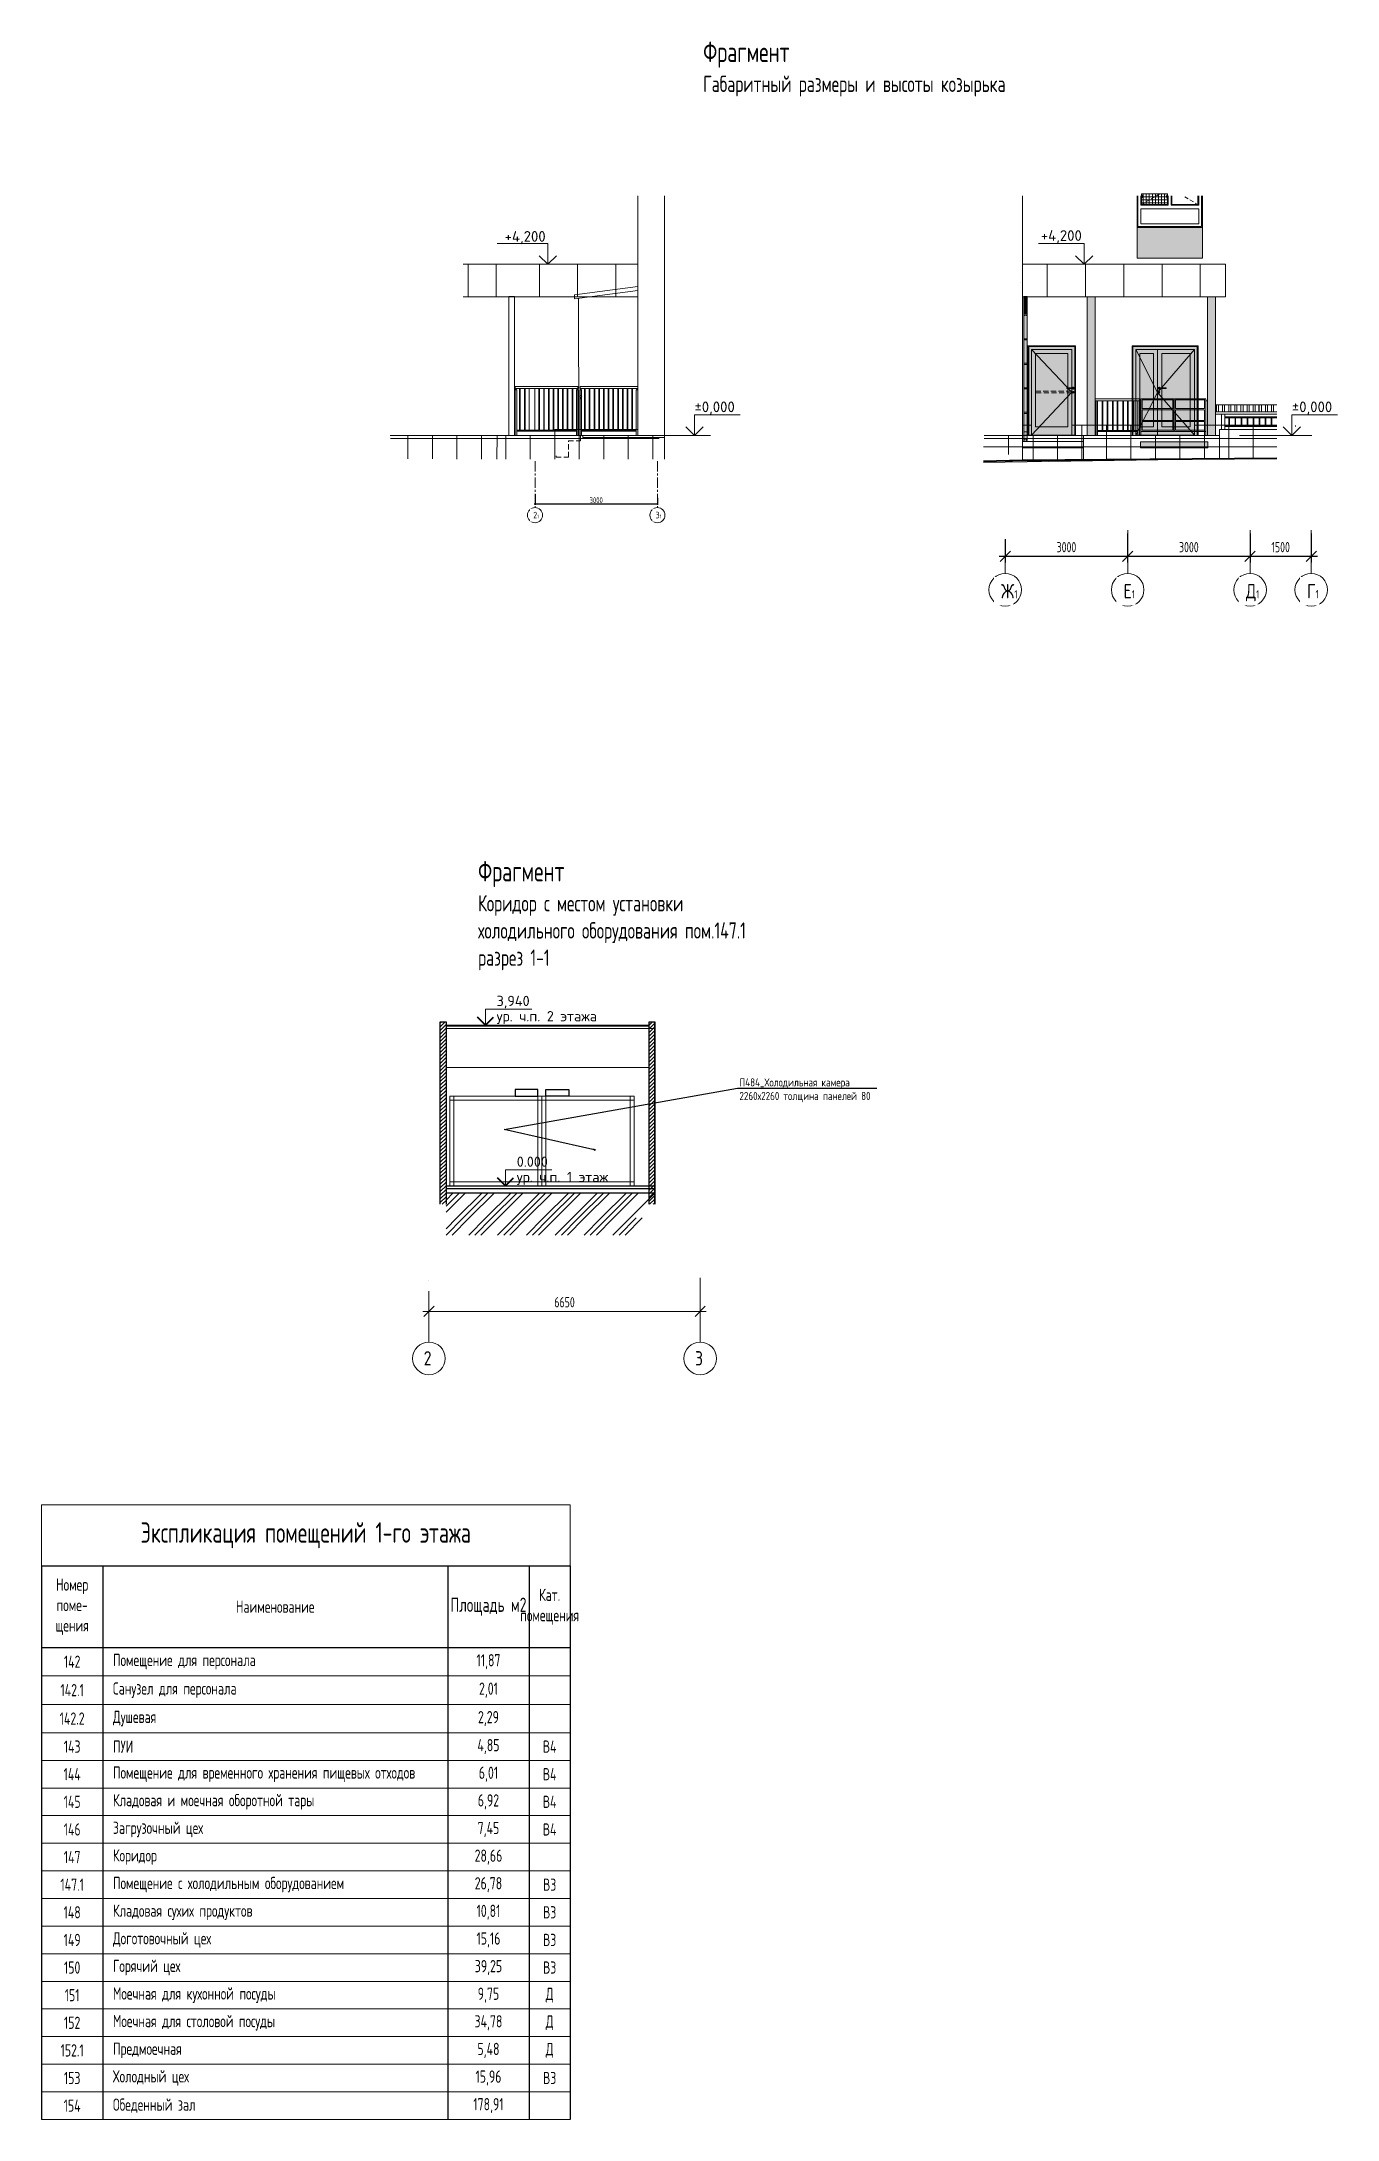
# Model space of a CAD drawing. Header units: millimetres. Extents: x -314343 to 8741575, y 21428 to 162031.
# Drawn here: x -171146 to -139380, y 97874 to 148802 of the extents above; entities that cross this region are included whole.
import ezdxf
from ezdxf import colors
from ezdxf.entities.mleader import LeaderData, LeaderLine
from ezdxf.enums import TextEntityAlignment as Align
from ezdxf.math import Vec2, Vec3

# ---------------------------------------------------------------- set-up
doc = ezdxf.new("R2010")
doc.units = ezdxf.units.MM
doc.header["$MEASUREMENT"] = 0
doc.header["$PDSIZE"] = -4
for name, pattern in [('01_base$0$DASHED2', [0.375, 0.25, -0.125]), ('ACAD_ISO03W100', [30, 12, -18]), ('ADSK_Штриховая_ш2 п1', [3, 2, -1]), ('CENTER', [2, 1.25, -0.25, 0.25, -0.25]), ('CONTI', [0])]:
    doc.linetypes.add(name, pattern=pattern)
doc.layers.get('0').update_dxf_attribs({"color": 250, "lineweight": 9})
doc.layers.get('Defpoints').update_dxf_attribs({"color": 6})
for name, color, linetype, lineweight, true_color in [('!_Окно_00_Штрих_Стекло', 7, 'Continuous', 0, 0x737373), ('!_Фасад_Штрих_Син', 7, 'Continuous', 5, 0x86d5d5), ('RAL 100 6030', 7, 'Continuous', 0, 0x989057), ('RAL 7016', 7, 'Continuous', 0, 0x383e42), ('RAL 90 10', 7, 'Continuous', 0, 0xf1ece1)]:
    doc.layers.add(name, color=color, linetype=linetype, lineweight=lineweight, true_color=true_color)
for name, color, linetype, lineweight in [('!_Цоколь', 7, 'Continuous', 0), ('_STAMP', 250, 'Continuous', 30), ('_TEXT', 189, 'Continuous', 30), ('АР_Лестницы ограждения', 86, 'Continuous', 13), ('АР_Оси', 195, 'Continuous', 9), ('АР_Оси размеры', 164, 'Continuous', 9), ('АР_Сущ Несущая стена', 216, 'Continuous', 30), ('АР_тонкая линия', 250, 'Continuous', 0), ('АР_Штриховка монолит', 250, 'Continuous', 9), ('Водосточная система_Ном._пера__120', 7, 'Continuous', 5), ('Ограждение', 250, 'Continuous', 9), ('Подвал', 250, 'Continuous', 30), ('пунктир', 251, 'Continuous', 13), ('СТЕНЫ кирпич ЛИДЕР', 250, 'Continuous', 15), ('ТХ_пищеблок', 253, 'Continuous', 20), ('Элементы узлов', 7, 'Continuous', 9)]:
    doc.layers.add(name, color=color, linetype=linetype, lineweight=lineweight)
for name, color, linetype in [('_RAMKA', 7, 'Continuous'), ('PDF _0', 7, 'Continuous'), ('PDF _PDF _0', 7, 'Continuous'), ('АР_Таблицы', 250, 'Continuous'), ('ПРИМЕЧАНИЕ', 7, 'Continuous')]:
    doc.layers.add(name, color=color, linetype=linetype)
doc.layers.add('ТХ_привязка ТХ', color=7, linetype='Continuous', true_color=0x163d5c)
doc.styles.add('App_St_Tx', font='isocpeur.ttf')
doc.styles.add('Arial Narrow_6', font='ARIALN.TTF', dxfattribs={"width": 0.85, "height": 200})
doc.styles.add('ISOCPEUR', font='isocpeur.ttf', dxfattribs={"width": 0.7})
doc.styles.add('PDF ISOCPEUR', font='isocpeur.ttf')
doc.styles.add('SIMPLEX', font='simplex.shx', dxfattribs={"width": 0.85, "oblique": 7})
doc.styles.add('ГОСТ 2.304', font='isocpeur.ttf', dxfattribs={"width": 0.7})
doc.dimstyles.new('R_50', dxfattribs={"dimtxt": 140, "dimasz": 30, "dimexe": 20, "dimexo": 0, "dimgap": 20, "dimtad": 1, "dimdec": 0, "dimrnd": 5, "dimzin": 0, "dimdsep": 46, "dimtxsty": 'ISOCPEUR', "dimblk": 'ARCHTICK', "dimcen": 50, "dimdle": 20, "dimclrd": 256, "dimclre": 256, "dimclrt": 256, "dimadec": 0, "dimazin": 0, "dimtfac": 2, "dimtdec": 0, "dimtix": 1, "dimtofl": 0, "dimtmove": 1, "dimatfit": 3, "dimfxl": 1, "dimtvp": 3, "dimtolj": 1, "dimtzin": 0, "dimarcsym": 0})
doc.dimstyles.new('СПДС', dxfattribs={"dimscale": 100, "dimtxt": 2.5, "dimasz": 2.5, "dimexe": 1.5, "dimexo": 0, "dimgap": 1, "dimtad": 1, "dimdec": 0, "dimrnd": 1, "dimtxsty": 'ГОСТ 2.304', "dimblk": 'OBLIQUE', "dimcen": 2.5, "dimdle": 1.5, "dimadec": 0, "dimazin": 2, "dimtfac": 0.75, "dimtdec": 0, "dimtmove": 1, "dimatfit": 3, "dimfxl": 1, "dimtolj": 1, "dimarcsym": 1})
pattern_1 = [(90, (475957.27, -149526.65), (-600, 1e-13), []), (180, (475957.27, -149526.65), (-2e-13, -600), [])]

msp = doc.modelspace()

# ---------------------------------------------------------------- texts
at = {"layer": 'PDF _0', "lineweight": 0, "char_height": 262.49, "attachment_point": 9, "style": 'PDF ISOCPEUR'}
for insert, width in [((-158789.5, 143833.8), 1030.602), ((-145645.7, 143855.3, 1.5), 905.602)]:
    msp.add_mtext('+4,200', dxfattribs=dict(at, insert=insert, width=width))
at = {"layer": 'PDF _0', "lineweight": 0, "char_height": 262.49, "attachment_point": 7, "rotation": 359.99739, "style": 'PDF ISOCPEUR'}
for insert in [(-155141, 139656.8), (-140496.2, 139656.8)]:
    msp.add_mtext('%%P0,000', dxfattribs=dict(at, insert=insert))
at = {"layer": 'АР_Оси', "color": 253, "style": 'ГОСТ 2.304', "width": 0.8}
for s, p in [('2', (-161778.7, 116353.8)), ('3', (-155128.7, 116353.8))]:
    msp.add_text(s, height=350, dxfattribs=at).set_placement(p)
at = {"layer": 'АР_Оси размеры', "color": 253, "ltscale": 100, "insert": (-158325.8, 117903.7), "char_height": 250, "attachment_point": 5, "style": 'ГОСТ 2.304'}
msp.add_mtext('\\A1;6650', dxfattribs=at)
at = {"layer": 'ПРИМЕЧАНИЕ', "char_height": 500, "attachment_point": 7, "style": 'ГОСТ 2.304'}
for s, insert in [('Фрагмент \\P{\\H0.8x;Габаритный размеры и высоты козырька}', (-154928.5, 147456.6)), ('Фрагмент \\P{\\H0.8x;Коридор с местом установки\\Pхолодильного оборудования пом.147.1\\Pразрез 1-1}', (-160446, 126040.6, -3.6))]:
    msp.add_mtext(s, dxfattribs=dict(at, insert=insert))

# ---------------------------------------------------------------- blocks, each defined once
blk = doc.blocks.new('*T30')
at = {"layer": 'Defpoints', "color": 8, "linetype": 'ByBlock', "lineweight": 0, "ltscale": 100, "transparency": 16777216}
for p, q in [((0, 0), (12955, 0)), ((0, 0), (0, -1500)), ((12955, 0), (12955, -1500))]:
    blk.add_line(p, q, dxfattribs=at)
at = {"layer": 'АР_Таблицы', "color": 0, "linetype": 'ByBlock', "lineweight": 30, "ltscale": 100, "transparency": 16777216}
for p, q in [((0, -1500), (12955, -1500)), ((0, -1500), (0, -15068)), ((1500, -1500), (1500, -15068)), ((9955, -1500), (9955, -15068)), ((11955, -1500), (11955, -15068)), ((12955, -1500), (12955, -15068)), ((0, -3500), (12955, -3500))]:
    blk.add_line(p, q, dxfattribs=at)
at = {"layer": 'АР_Таблицы', "color": 0, "linetype": 'ByBlock', "lineweight": -2, "ltscale": 100, "transparency": 16777216}
for p, q in [((0, -4197), (1500, -4197)), ((11955, -4197), (12955, -4197)), ((0, -4894), (1500, -4894)), ((11955, -4894), (12955, -4894)), ((0, -5591), (1500, -5591)), ((11955, -5591), (12955, -5591)), ((0, -6268), (1500, -6268)), ((11955, -6268), (12955, -6268)), ((0, -6945), (1500, -6945)), ((11955, -6945), (12955, -6945)), ((0, -7622), (1500, -7622)), ((11955, -7622), (12955, -7622)), ((0, -8298), (1500, -8298)), ((11955, -8298), (12955, -8298)), ((0, -8975), (1500, -8975)), ((11955, -8975), (12955, -8975)), ((0, -9652), (1500, -9652)), ((11955, -9652), (12955, -9652)), ((0, -10329), (1500, -10329)), ((11955, -10329), (12955, -10329)), ((0, -11006), (9955, -11006)), ((11955, -11006), (12955, -11006)), ((0, -11683), (1500, -11683)), ((11955, -11683), (12955, -11683)), ((0, -12360), (1500, -12360)), ((11955, -12360), (12955, -12360)), ((0, -13037), (1500, -13037)), ((11955, -13037), (12955, -13037)), ((0, -13714), (1500, -13714)), ((11955, -13714), (12955, -13714)), ((0, -14391), (1500, -14391)), ((11955, -14391), (12955, -14391)), ((0, -15068), (1500, -15068)), ((11955, -15068), (12955, -15068))]:
    blk.add_line(p, q, dxfattribs=at)
at = {"layer": 'АР_Таблицы', "color": 0, "linetype": 'ByBlock', "lineweight": 9, "ltscale": 100, "transparency": 16777216}
for p, q in [((1500, -4197), (11955, -4197)), ((1500, -4894), (11955, -4894)), ((1500, -5591), (11955, -5591)), ((1500, -6268), (11955, -6268)), ((1500, -6945), (11955, -6945)), ((1500, -7622), (11955, -7622)), ((1500, -8298), (11955, -8298)), ((1500, -8975), (11955, -8975)), ((1500, -9652), (11955, -9652)), ((1500, -10329), (11955, -10329)), ((9955, -11006), (11955, -11006)), ((1500, -11683), (11955, -11683)), ((1500, -12360), (11955, -12360)), ((1500, -13037), (11955, -13037)), ((1500, -13714), (11955, -13714)), ((1500, -14391), (11955, -14391)), ((1500, -15068), (11955, -15068))]:
    blk.add_line(p, q, dxfattribs=at)
at = {"layer": 'АР_Таблицы', "ltscale": 100, "transparency": 16777216, "style": 'ISOCPEUR'}
for s, insert, char_height, width, attachment_point in [('Экспликация помещений 1-го этажа', (6477, -750), 500, 12854.8, 5), ('Номер поме- щения', (750, -2500), 300, 1400, 5), ('Наименование', (5727, -2500), 300, 8354.8, 5), ('Площадь м2', (10955, -2500), 350, 1900, 5), ('Кат. помещения', (12455, -2500), 300, 900, 5), ('142', (750, -3848), 300, 1223.08, 5), ('Помещение для персонала ', (1750, -3848), 300, 7954.8, 4), ('11,87', (10955, -3848), 300, 1500, 5), ('142.1', (750, -4545), 300, 1223.08, 5), ('Санузел для персонала', (1750, -4545), 300, 7954.8, 4), ('2,01', (10955, -4545), 300, 1500, 5), ('142.2', (750, -5242), 300, 1223.08, 5), ('Душевая', (1750, -5242), 300, 7954.8, 4), ('2,29', (10955, -5242), 300, 1500, 5), ('143', (750, -5929), 300, 1223.08, 5), ('ПУИ', (1750, -5929), 300, 7954.8, 4), ('4,85', (10955, -5929), 300, 1500, 5), ('{\\C1;В4}', (12455, -5929), 300, 900, 5), ('144', (750, -6606), 300, 1223.08, 5), ('Помещение для временного хранения пищевых отходов', (1750, -6606), 300, 7954.8, 4), ('6,01', (10955, -6606), 300, 1500, 5), ('{\\C1;В4}', (12455, -6606), 300, 900, 5), ('Кладовая и моечная оборотной тары', (1750, -7283), 300, 7954.8, 4), ('6,92', (10955, -7283), 300, 1500, 5), ('145', (750, -7283), 300, 1223.08, 5), ('{\\C1;В4}', (12455, -7283), 300, 900, 5), ('146', (750, -7960), 300, 1223.08, 5), ('Загрузочный цех', (1750, -7960), 300, 7954.8, 4), ('7,45', (10955, -7960), 300, 1500, 5), ('{\\C1;В4}', (12455, -7960), 300, 900, 5), ('147', (750, -8637), 300, 1223.08, 5), ('Коридор ', (1750, -8637), 300, 7954.8, 4), ('28,66', (10955, -8637), 300, 1500, 5), ('147.1', (750, -9314), 300, 1223.08, 5), ('Помещение с холодильным оборудованием', (1750, -9314), 300, 7954.8, 4), ('26,78', (10955, -9314), 300, 1500, 5), ('{\\C1;В3}', (12455, -9314), 300, 900, 5), ('148', (750, -9991), 300, 1223.08, 5), ('Кладовая сухих продуктов', (1750, -9991), 300, 7954.8, 4), ('10,81', (10955, -9991), 300, 1500, 5), ('{\\C1;В3}', (12455, -9991), 300, 900, 5), ('149', (750, -10668), 300, 1223.08, 5), ('Доготовочный цех', (1750, -10668), 300, 7954.8, 4), ('15,16', (10955, -10668), 300, 1500, 5), ('{\\C1;В3}', (12455, -10668), 300, 900, 5), ('150', (750, -11345), 300, 1223.08, 5), ('Горячий цех', (1750, -11345), 300, 7954.8, 4), ('39,25', (10955, -11345), 300, 1500, 5), ('{\\C1;В3}', (12455, -11345), 300, 900, 5), ('151', (750, -12022), 300, 1223.08, 5), ('Моечная для кухонной посуды', (1750, -12022), 300, 7954.8, 4), ('9,75', (10955, -12022), 300, 1500, 5), ('{\\C1;Д}', (12455, -12022), 300, 900, 5), ('152', (750, -12698), 300, 1223.08, 5), ('Моечная для столовой посуды', (1750, -12698), 300, 7954.8, 4), ('34,78', (10955, -12698), 300, 1500, 5), ('{\\C1;Д}', (12455, -12698), 300, 900, 5), ('152.1', (750, -13375), 300, 1223.08, 5), ('Предмоечная ', (1750, -13375), 300, 7954.8, 4), ('5,48', (10955, -13375), 300, 1500, 5), ('{\\C1;Д}', (12455, -13375), 300, 900, 5), ('153', (750, -14052), 300, 1223.08, 5), ('Холодный цех', (1750, -14052), 300, 7954.8, 4), ('15,96', (10955, -14052), 300, 1500, 5), ('{\\C1;В3}', (12455, -14052), 300, 900, 5), ('154', (750, -14729), 300, 1223.08, 5), ('Обеденный зал', (1750, -14729), 300, 7954.8, 4), ('178,91', (10955, -14729), 300, 1500, 5)]:
    blk.add_mtext(s, dxfattribs=dict(at, insert=insert, char_height=char_height, width=width, attachment_point=attachment_point))
blk = doc.blocks.new('*U634')
at = {"lineweight": 20}
for p, q in [((-6.88, 0), (2.29, 0)), ((0, 0), (0, 3.18)), ((0, 3.18), (9.18, 3.18))]:
    blk.add_line(p, q, dxfattribs=at)
at = {"lineweight": 40}
for q in [(-1.59, 1.6), (1.59, 1.6)]:
    blk.add_line((0, 0), q, dxfattribs=at)
at = {"lineweight": 20, "style": 'App_St_Tx'}
blk.add_attdef('ОТМЕТКА', text='', height=2.04, dxfattribs=at).set_placement((2.21, 3.18), align=Align.BOTTOM_LEFT)
blk.add_attdef('КОММЕНТАРИЙ', text='', height=2.04, dxfattribs=at).set_placement((2.21, 2.8), align=Align.TOP_LEFT)
blk = doc.blocks.new('_Dot')
at = {"color": 0, "linetype": 'ByBlock', "lineweight": -2}
blk.add_line((-0.5, 0), (-1, 0), dxfattribs=at)
at = {"color": 0, "linetype": 'ByBlock', "const_width": 0.5}
blk.add_lwpolyline([(-0.25, 0, 1), (0.25, 0, 1)], format="xyb", close=True, dxfattribs=at)
blk = doc.blocks.new('*U633')
at = {"lineweight": 20}
for p, q in [((-6.88, 0), (2.29, 0)), ((0, 0), (0, 3.18)), ((0, 3.18), (9.18, 3.18))]:
    blk.add_line(p, q, dxfattribs=at)
at = {"lineweight": 40}
for q in [(-1.59, 1.6), (1.59, 1.6)]:
    blk.add_line((0, 0), q, dxfattribs=at)
at = {"lineweight": 20, "style": 'App_St_Tx'}
blk.add_attdef('ОТМЕТКА', text='', height=2.04, dxfattribs=at).set_placement((2.21, 3.18), align=Align.BOTTOM_LEFT)
blk.add_attdef('КОММЕНТАРИЙ', text='', height=2.04, dxfattribs=at).set_placement((2.21, 2.8), align=Align.TOP_LEFT)
blk = doc.blocks.new('_Oblique')
at = {"color": 0, "linetype": 'ByBlock', "lineweight": -2}
blk.add_line((-0.5, -0.5), (0.5, 0.5), dxfattribs=at)
blk = doc.blocks.new('_ArchTick')
at = {"color": 0, "linetype": 'ByBlock', "const_width": 0.15}
blk.add_lwpolyline([(-0.5, -0.5), (0.5, 0.5)], dxfattribs=at)
blk = doc.blocks.new('*D638')
at = {"lineweight": -2, "ltscale": 150, "transparency": 16777216}
for p, q in [((-159050, 137709), (-159050, 137450)), ((-156050, 137619), (-156050, 137450)), ((-159070, 137470), (-156030, 137470))]:
    blk.add_line(p, q, dxfattribs=at)
at = {"layer": 'Defpoints', "color": 0, "ltscale": 150, "transparency": 16777216}
for p in [(-159050, 137709), (-156050, 137619), (-156050, 137470)]:
    blk.add_point(p, dxfattribs=at)
at = {"lineweight": -2, "ltscale": 150, "transparency": 16777216, "xscale": 30, "yscale": 30, "zscale": 30, "rotation": 180}
blk.add_blockref('_ArchTick', (-159050, 137470), dxfattribs=at)
at = {"lineweight": -2, "ltscale": 150, "transparency": 16777216, "xscale": 30, "yscale": 30, "zscale": 30}
blk.add_blockref('_ArchTick', (-156050, 137470), dxfattribs=at)
at = {"ltscale": 150, "transparency": 16777216, "insert": (-157550, 137560), "char_height": 140, "attachment_point": 5, "style": 'ISOCPEUR'}
blk.add_mtext('\\A1;3000', dxfattribs=at)
blk = doc.blocks.new('A$Cbac6e4b7')
at = {"layer": 'RAL 100 6030'}
h = blk.add_hatch(color=256, dxfattribs=at)
h.dxf.hatch_style = 1
h.paths.add_polyline_path([(1602, 748), (0, 748), (0, 0), (1602, 0)])
at = {"layer": 'СТЕНЫ кирпич ЛИДЕР', "ltscale": 100}
blk.add_lwpolyline([(0, 748), (1602, 748), (1602, 0), (0, 0)], close=True, dxfattribs=at)
blk = doc.blocks.new('A$Ce12d8f06')
at = {"layer": 'Ограждение'}
for points, elevation in [([(1062, 900), (-5, 901)], 1), ([(1063, 850), (-5, 850)], 1), ([(153, 125), (153, 850)], 0), ([(169, 850), (169, 125), (169, 125)], 0), ([(269, 125), (269, 850)], 0), ([(285, 850), (285, 125), (285, 125)], 0), ([(405, 125), (405, 850)], 0), ([(421, 850), (421, 125), (421, 125)], 0), ([(521, 125), (521, 850)], 0), ([(537, 850), (537, 125), (537, 125)], 0), ([(657, 125), (657, 850)], 0), ([(673, 850), (673, 125), (673, 125)], 0), ([(773, 125), (773, 850)], 0), ([(789, 850), (789, 125), (789, 125)], 0), ([(909, 125), (909, 850)], 0), ([(925, 850), (925, 125), (925, 125)], 0), ([(1063, 0), (1063, 850), (1025, 850), (1025, 0), (1063, 0)], 0), ([(1063, 850), (1063, 900)], 0), ([(1063, 850), (1063, 900)], 0), ([(1101, 0), (1101, 850), (1063, 850), (1063, 0), (1101, 0)], 0), ([(2659, 850), (2659, 900)], 1), ([(2659, 850), (2659, 900)], 1), ([(2691, 0), (2691, 850), (2729, 850), (2729, 0), (2691, 0)], 0), ([(1025, 100), (38, 100), (38, 125), (1025, 125)], 1)]:
    blk.add_lwpolyline(points, dxfattribs=dict(at, elevation=elevation))
blk.add_lwpolyline([(38, 0), (38, 850), (0, 850), (0, 0), (38, 0)], dxfattribs=at)
at = {"layer": 'Ограждение', "elevation": 0}
for points in [[(1101, 100), (1888, 100, 0.414214), (1908, 120), (1908, 880, 0.414214), (1888, 900), (1101, 900)], [(1938, 900), (2691, 900), (2691, 100), (1938, 100, -0.414214), (1918, 120), (1918, 880, -0.414214)]]:
    blk.add_lwpolyline(points, format="xyb", close=True, dxfattribs=at)
for points in [[(1878, 660), (1131, 660), (1131, 870), (1878, 870)], [(1878, 370), (1131, 370), (1131, 630), (1878, 630)], [(1948, 660), (2661, 660), (2661, 870), (1948, 870)], [(1948, 370), (2661, 370), (2661, 630), (1948, 630)], [(1878, 340), (1131, 340), (1131, 130), (1878, 130)], [(1948, 340), (2661, 340), (2661, 130), (1948, 130)]]:
    blk.add_lwpolyline(points, close=True, dxfattribs=at)
blk = doc.blocks.new('A$C3d7adb4b')
at = {"layer": 'RAL 7016', "ltscale": 100, "true_color": 0x636466, "transparency": 33554687}
h = blk.add_hatch(color=251, dxfattribs=at)
h.dxf.hatch_style = 1
h.paths.add_polyline_path([(0, 0), (-1650, 0), (-1650, -150), (0, -150)])
blk.add_lwpolyline([(-1650, 0), (0, 0), (0, -150), (-1650, -150)], close=True)
blk = doc.blocks.new('A$C8b9b5741')
at = {"layer": 'Элементы узлов', "true_color": 0x383e42}
blk.add_hatch(color=250, dxfattribs=at).paths.add_polyline_path([(0, 3), (-80, 3), (-79, -429), (-70, -429), (-56, -429), (-40, -429), (-24, -429), (-10, -429), (0, -429)])
h = blk.add_hatch(color=250, dxfattribs=at)
h.paths.add_polyline_path([(0, -3409), (0, -3309), (-3, -3309), (-12, -3309), (-25, -3309), (-40, -3309), (-55, -3309), (-68, -3309), (-77, -3309), (-80, -3309), (-80, -3409), (-80, -3515), (-77, -3504), (-68, -3495), (-55, -3489), (-40, -3487), (-25, -3489), (-12, -3495), (-3, -3504), (0, -3515)])
h.paths.add_polyline_path([(0, -2859), (-1, -2859), (-10, -2859), (-24, -2859), (-40, -2859), (-56, -2859), (-70, -2859), (-80, -2859), (-80, -3309), (-77, -3309), (-68, -3309), (-55, -3309), (-40, -3309), (-25, -3309), (-12, -3309), (-3, -3309), (0, -3309)])
h.paths.add_polyline_path([(2, -2829), (-1, -2829), (-10, -2829), (-24, -2829), (-40, -2829), (-56, -2829), (-70, -2829), (-79, -2829), (-82, -2829), (-82, -2859), (-79, -2859), (-70, -2859), (-56, -2859), (-40, -2859), (-24, -2859), (-10, -2859), (-1, -2859), (0, -2859), (2, -2859)])
h.paths.add_polyline_path([(0, -2259), (-1, -2259), (-10, -2259), (-24, -2259), (-40, -2259), (-56, -2259), (-70, -2259), (-79, -2259), (-80, -2259), (-80, -2829), (-79, -2829), (-70, -2829), (-56, -2829), (-40, -2829), (-24, -2829), (-10, -2829), (-1, -2829), (0, -2829)])
h.paths.add_polyline_path([(2, -2229), (-1, -2229), (-10, -2229), (-24, -2229), (-40, -2229), (-56, -2229), (-70, -2229), (-79, -2229), (-82, -2229), (-82, -2259), (-79, -2259), (-70, -2259), (-56, -2259), (-40, -2259), (-24, -2259), (-10, -2259), (-1, -2259), (2, -2259)])
h.paths.add_polyline_path([(0, -1659), (-1, -1659), (-10, -1659), (-24, -1659), (-40, -1659), (-56, -1659), (-70, -1659), (-79, -1659), (-80, -1659), (-80, -2229), (-79, -2229), (-70, -2229), (-56, -2229), (-40, -2229), (-24, -2229), (-10, -2229), (-1, -2229), (0, -2229)])
h.paths.add_polyline_path([(2, -1629), (-1, -1629), (-10, -1629), (-24, -1629), (-40, -1629), (-56, -1629), (-70, -1629), (-79, -1629), (-82, -1629), (-82, -1659), (-79, -1659), (-70, -1659), (-56, -1659), (-40, -1659), (-24, -1659), (-10, -1659), (-1, -1659), (2, -1659)])
h.paths.add_polyline_path([(0, -1059), (-1, -1059), (-10, -1059), (-24, -1059), (-40, -1059), (-56, -1059), (-70, -1059), (-79, -1059), (-80, -1059), (-80, -1629), (-79, -1629), (-70, -1629), (-56, -1629), (-40, -1629), (-24, -1629), (-10, -1629), (-1, -1629), (0, -1629)])
h.paths.add_polyline_path([(2, -1029), (-1, -1029), (-10, -1029), (-24, -1029), (-40, -1029), (-56, -1029), (-70, -1029), (-79, -1029), (-82, -1029), (-82, -1059), (-79, -1059), (-70, -1059), (-56, -1059), (-40, -1059), (-24, -1059), (-10, -1059), (-1, -1059), (2, -1059)])
h.paths.add_polyline_path([(0, -459), (2, -459), (2, -429), (0, -429), (-32, -429), (-79, -429), (-82, -429), (-82, -459), (-80, -459), (-80, -1029), (-79, -1029), (-70, -1029), (-56, -1029), (-40, -1029), (-24, -1029), (-10, -1029), (-1, -1029), (0, -1029)])
at = {"ltscale": 150}
blk.add_line((-80, 3), (0, 3), dxfattribs=at)
at = {"layer": 'Водосточная система_Ном._пера__120', "color": 7, "linetype": 'Continuous', "lineweight": 5}
for p, q in [((-80, 3), (-79, -429)), ((0, 3), (0, -429)), ((-82, -429), (-79, -429)), ((-82, -459), (-82, -429)), ((-82, -459), (-79, -459)), ((-80, -459), (-80, -1029)), ((-79, -429), (-70, -429)), ((-79, -459), (-70, -459)), ((-70, -429), (-56, -429)), ((-70, -459), (-56, -459)), ((-56, -429), (-40, -429)), ((-56, -459), (-40, -459)), ((-40, -429), (-24, -429)), ((-24, -429), (-10, -429)), ((-24, -459), (-10, -459)), ((-10, -429), (-1, -429)), ((-10, -459), (-1, -459)), ((-1, -429), (2, -429)), ((-1, -459), (2, -459)), ((2, -459), (2, -429)), ((-82, -1029), (-79, -1029)), ((-82, -1059), (-82, -1029)), ((-82, -1059), (-79, -1059)), ((-80, -1059), (-80, -1629)), ((-79, -1029), (-70, -1029)), ((-79, -1059), (-70, -1059)), ((-70, -1029), (-56, -1029)), ((-70, -1059), (-56, -1059)), ((-56, -1029), (-40, -1029)), ((-56, -1059), (-40, -1059)), ((-40, -1029), (-24, -1029)), ((-40, -1059), (-24, -1059)), ((-24, -1029), (-10, -1029)), ((-24, -1059), (-10, -1059)), ((-10, -1029), (-1, -1029)), ((-10, -1059), (-1, -1059)), ((-1, -1029), (2, -1029)), ((-1, -1059), (2, -1059)), ((0, -1059), (0, -1629)), ((2, -1059), (2, -1029)), ((-82, -1629), (-79, -1629)), ((-82, -1659), (-82, -1629)), ((-82, -1659), (-79, -1659)), ((-80, -1659), (-80, -2229)), ((-79, -1629), (-70, -1629)), ((-79, -1659), (-70, -1659)), ((-70, -1629), (-56, -1629)), ((-70, -1659), (-56, -1659)), ((-56, -1629), (-40, -1629)), ((-56, -1659), (-40, -1659)), ((-40, -1629), (-24, -1629)), ((-40, -1659), (-24, -1659)), ((-24, -1629), (-10, -1629)), ((-24, -1659), (-10, -1659)), ((-10, -1629), (-1, -1629)), ((-10, -1659), (-1, -1659)), ((-1, -1629), (2, -1629)), ((-1, -1659), (2, -1659)), ((0, -1659), (0, -2229)), ((2, -1659), (2, -1629)), ((-82, -2229), (-79, -2229)), ((-82, -2259), (-82, -2229)), ((-82, -2259), (-79, -2259)), ((-80, -2259), (-80, -2829)), ((-79, -2229), (-70, -2229)), ((-79, -2259), (-70, -2259)), ((-70, -2229), (-56, -2229)), ((-70, -2259), (-56, -2259)), ((-56, -2229), (-40, -2229)), ((-56, -2259), (-40, -2259)), ((-40, -2229), (-24, -2229)), ((-40, -2259), (-24, -2259)), ((-24, -2229), (-10, -2229)), ((-24, -2259), (-10, -2259)), ((-10, -2229), (-1, -2229)), ((-10, -2259), (-1, -2259)), ((-1, -2229), (2, -2229)), ((-1, -2259), (2, -2259)), ((0, -2259), (0, -2829)), ((2, -2259), (2, -2229)), ((-82, -2829), (-79, -2829)), ((-82, -2859), (-82, -2829)), ((-82, -2859), (-79, -2859)), ((-80, -2859), (-80, -3309)), ((-79, -2829), (-70, -2829)), ((-79, -2859), (-70, -2859)), ((-70, -2829), (-56, -2829)), ((-70, -2859), (-56, -2859)), ((-56, -2829), (-40, -2829)), ((-56, -2859), (-40, -2859)), ((-40, -2829), (-24, -2829)), ((-40, -2859), (-24, -2859)), ((-24, -2829), (-10, -2829)), ((-24, -2859), (-10, -2859)), ((-10, -2829), (-1, -2829)), ((-10, -2859), (-1, -2859)), ((-1, -2829), (2, -2829)), ((-1, -2859), (2, -2859)), ((0, -2859), (0, -3309)), ((2, -2859), (2, -2829)), ((-77, -3309), (-80, -3309)), ((-80, -3309), (-80, -3409)), ((-80, -3409), (-80, -3515)), ((-77, -3504), (-80, -3515)), ((-80, -3515), (-77, -3526)), ((-68, -3309), (-77, -3309)), ((-68, -3397), (-77, -3403)), ((-68, -3495), (-77, -3504)), ((-77, -3526), (-68, -3535)), ((-55, -3309), (-68, -3309)), ((-55, -3394), (-68, -3397)), ((-55, -3489), (-68, -3495)), ((-68, -3535), (-55, -3541)), ((-40, -3309), (-55, -3309)), ((-40, -3393), (-55, -3394)), ((-40, -3487), (-55, -3489)), ((-55, -3541), (-40, -3543)), ((-25, -3309), (-40, -3309)), ((-25, -3394), (-40, -3393)), ((-25, -3489), (-40, -3487)), ((-40, -3543), (-25, -3541)), ((-12, -3309), (-25, -3309)), ((-12, -3397), (-25, -3394)), ((-12, -3495), (-25, -3489)), ((-25, -3541), (-12, -3535)), ((-3, -3309), (-12, -3309)), ((-3, -3403), (-12, -3397)), ((-3, -3504), (-12, -3495)), ((-12, -3535), (-3, -3526)), ((0, -3309), (-3, -3309)), ((0, -3515), (-3, -3504)), ((-3, -3526), (0, -3515)), ((0, -3309), (0, -3409)), ((0, -3409), (0, -3515))]:
    blk.add_line(p, q, dxfattribs=at)
at = {"layer": 'Элементы узлов', "color": 250, "true_color": 0x383e42}
blk.add_line((0, -459), (0, -1029), dxfattribs=at)
blk = doc.blocks.new('A$Cca279a30')
at = {"layer": '!_Фасад_Штрих_Син', "ltscale": 10}
h = blk.add_hatch(dxfattribs=at)
h.set_pattern_fill('GRATE', color=250, scale=30000, angle=90)
h.set_pattern_definition([(90, (559442.9, -259309.8), (-937.5, 6e-14), []), (180, (559443, -259309.8), (-5e-13, -3750), [])])
h.paths.add_polyline_path([(4982, 798), (0, 798), (0, 0), (4982, 0)])
at = {"layer": 'PDF _0', "lineweight": 0}
blk.add_lwpolyline([(0, 798), (0, 0), (4982, 0), (4982, 798)], close=True, dxfattribs=at)
blk = doc.blocks.new('*D635')
at = {"layer": 'Defpoints', "color": 0, "ltscale": 100, "transparency": 16777216}
for p in [(-141523, 136748), (-140023, 136748), (-141523, 136185)]:
    blk.add_point(p, dxfattribs=at)
at = {"layer": 'АР_Оси размеры', "color": 0, "lineweight": -2, "ltscale": 100, "transparency": 16777216}
for p, q in [((-141523, 136748), (-141523, 136035)), ((-140023, 136748), (-140023, 136035)), ((-139873, 136185), (-141673, 136185))]:
    blk.add_line(p, q, dxfattribs=at)
at = {"layer": 'АР_Оси размеры', "color": 0, "lineweight": -2, "ltscale": 100, "transparency": 16777216, "xscale": 250, "yscale": 250, "zscale": 250, "rotation": 180}
blk.add_blockref('_Oblique', (-141523, 136185), dxfattribs=at)
at = {"layer": 'АР_Оси размеры', "color": 0, "lineweight": -2, "ltscale": 100, "transparency": 16777216, "xscale": 250, "yscale": 250, "zscale": 250}
blk.add_blockref('_Oblique', (-140023, 136185), dxfattribs=at)
at = {"layer": 'АР_Оси размеры', "color": 0, "ltscale": 100, "transparency": 16777216, "insert": (-140773, 136410), "char_height": 250, "attachment_point": 5, "style": 'ГОСТ 2.304'}
blk.add_mtext('\\A1;1500', dxfattribs=at)
blk = doc.blocks.new('*D636')
at = {"layer": 'Defpoints', "color": 0, "ltscale": 100, "transparency": 16777216}
for p in [(-144523, 136608), (-141523, 136748), (-144523, 136185)]:
    blk.add_point(p, dxfattribs=at)
at = {"layer": 'АР_Оси размеры', "color": 0, "lineweight": -2, "ltscale": 100, "transparency": 16777216}
for p, q in [((-144523, 136608), (-144523, 136035)), ((-141523, 136748), (-141523, 136035)), ((-141373, 136185), (-144673, 136185))]:
    blk.add_line(p, q, dxfattribs=at)
at = {"layer": 'АР_Оси размеры', "color": 0, "lineweight": -2, "ltscale": 100, "transparency": 16777216, "xscale": 250, "yscale": 250, "zscale": 250, "rotation": 180}
blk.add_blockref('_Oblique', (-144523, 136185), dxfattribs=at)
at = {"layer": 'АР_Оси размеры', "color": 0, "lineweight": -2, "ltscale": 100, "transparency": 16777216, "xscale": 250, "yscale": 250, "zscale": 250}
blk.add_blockref('_Oblique', (-141523, 136185), dxfattribs=at)
at = {"layer": 'АР_Оси размеры', "color": 0, "ltscale": 100, "transparency": 16777216, "insert": (-143023, 136410), "char_height": 250, "attachment_point": 5, "style": 'ГОСТ 2.304'}
blk.add_mtext('\\A1;3000', dxfattribs=at)
blk = doc.blocks.new('*D637')
at = {"layer": 'Defpoints', "color": 0, "ltscale": 100, "transparency": 16777216}
for p in [(-147523, 136608), (-144523, 136748), (-147523, 136185)]:
    blk.add_point(p, dxfattribs=at)
at = {"layer": 'АР_Оси размеры', "color": 0, "lineweight": -2, "ltscale": 100, "transparency": 16777216}
for p, q in [((-147523, 136608), (-147523, 136035)), ((-144523, 136748), (-144523, 136035)), ((-144373, 136185), (-147673, 136185))]:
    blk.add_line(p, q, dxfattribs=at)
at = {"layer": 'АР_Оси размеры', "color": 0, "lineweight": -2, "ltscale": 100, "transparency": 16777216, "xscale": 250, "yscale": 250, "zscale": 250, "rotation": 180}
blk.add_blockref('_Oblique', (-147523, 136185), dxfattribs=at)
at = {"layer": 'АР_Оси размеры', "color": 0, "lineweight": -2, "ltscale": 100, "transparency": 16777216, "xscale": 250, "yscale": 250, "zscale": 250}
blk.add_blockref('_Oblique', (-144523, 136185), dxfattribs=at)
at = {"layer": 'АР_Оси размеры', "color": 0, "ltscale": 100, "transparency": 16777216, "insert": (-146023, 136410), "char_height": 250, "attachment_point": 5, "style": 'ГОСТ 2.304'}
blk.add_mtext('\\A1;3000', dxfattribs=at)
blk = doc.blocks.new('_DOP_POLE')
at = {"layer": '_STAMP'}
for p, q in [((-15, 85), (-15, 150)), ((0, 150), (-15, 150)), ((-10, 85), (-10, 150)), ((-5, 85), (-5, 150)), ((0, 150), (0, 0)), ((0, 140), (-10, 140)), ((0, 125), (-10, 125)), ((0, 105), (-10, 105)), ((0, 85), (-15, 85)), ((-12, 85), (-12, 0)), ((-7, 85), (-7, 0)), ((0, 60), (-12, 60)), ((0, 25), (-12, 25)), ((0, 0), (-12, 0))]:
    blk.add_line(p, q, dxfattribs=at)
at = {"layer": '_TEXT', "style": 'ISOCPEUR', "width": 0.7}
for s, p in [('Согласовано', (-12.5, 97.5)), ('Взам. инв N', (-9.5, 72.5)), ('Подп. и дата', (-9.5, 42.5)), ('Инв. N подл.', (-9.5, 12.5))]:
    blk.add_text(s, height=2.5, rotation=90, dxfattribs=at).set_placement(p, align=Align.MIDDLE_CENTER)
blk = doc.blocks.new('A$Cfca424f0')
at = {"color": 0}
for p, q in [((-1000, 82000), (-1000, 82700)), ((0, 82000), (-1000, 82000))]:
    blk.add_line(p, q, dxfattribs=at)
at = {"layer": '_RAMKA', "color": 253, "linetype": 'ACAD_ISO03W100', "ltscale": 0.12}
for p, q in [((-97200, 82700), (-97200, 83400)), ((-97200, -700), (-97200, 0))]:
    blk.add_line(p, q, dxfattribs=at)
at = {"layer": '_RAMKA', "color": 0}
for points in [[(-118000, -500), (500, -500), (500, 83200), (-118000, 83200)], [(-116000, 0), (0, 0), (0, 82700), (-116000, 82700)]]:
    blk.add_lwpolyline(points, close=True, dxfattribs=at)
at = {"layer": 'Defpoints', "color": 255}
for q in [(-118200, 83400), (700, -700)]:
    blk.add_line((-118200, -700), q, dxfattribs=at)
at = {"layer": 'Defpoints', "color": 253, "linetype": 'ACAD_ISO03W100'}
blk.add_lwpolyline([(-118200, 83400), (700, 83400), (700, -700), (-118200, -700)], close=True, dxfattribs=at)
at = {"layer": '_RAMKA', "xscale": 100, "yscale": 100, "zscale": 100}
blk.add_blockref('_DOP_POLE', (-116000, 0), dxfattribs=at)
at = {"layer": '_RAMKA', "color": 8, "insert": (-115900, 82950), "char_height": 220, "attachment_point": 4, "style": 'SIMPLEX'}
blk.add_mtext_dynamic_manual_height_columns('Формат: 841x1189', width=5975.59, gutter_width=1250, heights=[0], dxfattribs=at)
at = {"layer": '_RAMKA', "color": 8, "style": 'SIMPLEX', "oblique": 7, "width": 0.85}
blk.add_attdef('ФОРМАТ_А0', (-4500, -350), '', height=250, dxfattribs=at)

# ---------------------------------------------------------------- dimensions: what is measured, and where the dimension line sits
at = {"layer": 'АР_Оси размеры', "ltscale": 100}
for base, p1, p2, picture, middle in [((-147522.5, 136184.8, 2.1), (-144522.5, 136747.7, 2.1), (-147522.5, 136608.3, 2.1), '*D637', (-146022.5, 136409.8, 2.1)), ((-144522.5, 136184.8, 2.1), (-141522.5, 136747.7, 2.1), (-144522.5, 136608.3, 2.1), '*D636', (-143022.5, 136409.8, 2.1)), ((-141522.5, 136184.8, 2.1), (-140022.5, 136747.7, 2.1), (-141522.5, 136747.7, 2.1), '*D635', (-140772.5, 136409.8, 2.1))]:
    dim = msp.add_linear_dim(base=base, p1=p1, p2=p2, angle=180, dimstyle='СПДС', dxfattribs=at)
    dim.commit()
    dim.dimension.update_dxf_attribs({"geometry": picture, "text_midpoint": middle})

# ---------------------------------------------------------------- hatches: boundary and pattern name
at = {"layer": '!_Окно_00_Штрих_Стекло'}
h = msp.add_hatch(color=256, dxfattribs=at)
h.dxf.hatch_style = 1
h.set_gradient(color1=(70, 92, 124), color2=(219, 225, 235), name='CURVED')
h.paths.add_polyline_path([(-145908.6, 141155.3), (-146778.6, 141155.3), (-146778.6, 139356.2), (-145908.6, 139356.2)])
h = msp.add_hatch(color=256, dxfattribs=at)
h.dxf.hatch_style = 1
h.set_gradient(color1=(70, 92, 124), color2=(219, 225, 235), name='CURVED')
h.paths.add_polyline_path([(-144221.1, 141156.9), (-142987.3, 141156.9), (-142987.3, 139356.9), (-144221.1, 139356.9)])
at = {"layer": '!_Цоколь', "lineweight": 0, "ltscale": 5, "true_color": 0x636466}
h = msp.add_hatch(dxfattribs=at)
h.set_pattern_fill('ANSI37', color=251, scale=4800, angle=45)
h.set_pattern_definition([(90, (735434.65, -149526.65), (-600, 1e-13), []), (180, (735434.65, -149526.65), (-2e-13, -600), [])])
h.paths.add_polyline_path([(-162594.5, 138572), (-156004.4, 138565.1), (-156004.5, 139146.9), (-162594.4, 139146.9)])
h = msp.add_hatch(dxfattribs=at)
h.set_pattern_fill('ANSI37', color=251, scale=4800, angle=45)
h.set_pattern_definition(pattern_1)
h.paths.add_polyline_path([(-147104.4, 138686.9), (-147104.4, 139146.9), (-147749.8, 139146.9), (-148040.7, 139146.9), (-148040.7, 138667.5)])
h = msp.add_hatch(dxfattribs=at)
h.set_pattern_fill('ANSI37', color=251, scale=4800, angle=45)
h.set_pattern_definition(pattern_1)
h.paths.add_polyline_path([(-147104.4, 139146.9), (-147104.5, 139396.5), (-146968.5, 139396.5), (-146968.2, 139146.9)])
h = msp.add_hatch(dxfattribs=at)
h.set_pattern_fill('ANSI37', color=251, scale=4800, angle=45)
h.set_pattern_definition(pattern_1)
h.paths.add_polyline_path([(-142272.2, 139146.9), (-147104.4, 139146.9), (-147103.2, 138530.1), (-142271, 138569)])
h = msp.add_hatch(dxfattribs=at)
h.set_pattern_fill('ANSI37', color=251, scale=4800, angle=45)
h.set_pattern_definition(pattern_1)
h.paths.add_polyline_path([(-145801.2, 139146.9), (-145801.3, 139396.4), (-145516.9, 139396.5), (-145516.9, 139146.9)])
h = msp.add_hatch(dxfattribs=at)
h.set_pattern_fill('ANSI37', color=251, scale=4800, angle=45)
h.set_pattern_definition(pattern_1)
h.paths.add_polyline_path([(-145317.9, 139145.3), (-145318, 139396.4), (-144412.4, 139396.5), (-144412.1, 139146.9)])
h = msp.add_hatch(dxfattribs=at)
h.set_pattern_fill('ANSI37', color=251, scale=4800, angle=45)
h.set_pattern_definition(pattern_1)
h.paths.add_polyline_path([(-142797.2, 139145.3), (-142797.4, 139396.2), (-142272.4, 139396.7), (-142272.1, 139146.5)])
h = msp.add_hatch(dxfattribs=at)
h.set_pattern_fill('ANSI37', color=251, scale=4800, angle=45)
h.set_pattern_definition(pattern_1)
h.paths.add_polyline_path([(-142270.9, 138565.3), (-142272.2, 139402), (-140861.3, 139396.5), (-140865.8, 138584.9)])
at = {"layer": 'RAL 7016', "ltscale": 100, "transparency": 33554687}
h = msp.add_hatch(color=256, dxfattribs=at)
h.dxf.hatch_style = 1
h.paths.add_polyline_path([(-146968.2, 141345.3), (-145801.2, 141345.3), (-145801.2, 139146.9), (-146968.2, 139146.9)])
h.paths.add_polyline_path([(-146778.6, 141155.3), (-146778.6, 139356.2), (-145991.2, 139356.2), (-145991.2, 141155.3)], flags=16)
h = msp.add_hatch(color=256, dxfattribs=at)
h.dxf.hatch_style = 1
h.paths.add_polyline_path([(-144412.3, 141346.9), (-142797.2, 141346.9), (-142797.2, 139146.9), (-144412.3, 139146.9)])
h.paths.add_polyline_path([(-144219.9, 141156.9), (-144222.3, 139356.3), (-142988.5, 139356.6), (-142986.1, 141157.2)], flags=16)
h = msp.add_hatch(color=256, dxfattribs=at)
h.dxf.hatch_style = 1
h.paths.add_polyline_path([(-143887.2, 141176.6), (-143687.5, 141176.6), (-143687.5, 139356.9), (-143887.2, 139356.9)])
h = msp.add_hatch(color=256, dxfattribs=at)
h.dxf.hatch_style = 1
h.paths.add_polyline_path([(-146006.2, 140316.9), (-145901.1, 140316.9), (-145891.2, 140306.9), (-145899.5, 140296.9), (-146006.2, 140296.9, -1)])
h.paths.add_polyline_path([(-145901.1, 140316.9), (-145891.2, 140316.9), (-145891.2, 140306.9)], flags=17)
h.paths.add_polyline_path([(-145891.2, 140306.9), (-145891.2, 140296.9), (-145899.5, 140296.9)], flags=17)
h = msp.add_hatch(color=256, dxfattribs=at)
h.dxf.hatch_style = 1
h.paths.add_polyline_path([(-143730.5, 140296.9), (-143752.4, 140296.9, -1), (-143752.4, 140316.9), (-143730.5, 140316.9, 4.5817425)])
h.paths.add_polyline_path([(-143717.3, 140316.9), (-143752.4, 140316.9, 1), (-143752.4, 140296.9), (-143717.3, 140296.9)])
h.paths.add_polyline_path([(-143706.3, 140316.9), (-143717.3, 140316.9), (-143717.3, 140306.9)], flags=17)
h.paths.add_polyline_path([(-143717.3, 140306.9), (-143717.3, 140296.9), (-143708.4, 140296.9)], flags=17)
h.paths.add_polyline_path([(-143602.4, 140316.9), (-143706.3, 140316.9), (-143717.3, 140306.9), (-143708.4, 140296.9), (-143602.4, 140296.9, 1)])
at = {"layer": 'RAL 90 10', "ltscale": 100, "transparency": 33554687}
h = msp.add_hatch(color=256, dxfattribs=at)
h.dxf.hatch_style = 1
h.paths.add_polyline_path([(-145317.9, 142546.9), (-145516.9, 142546.9), (-145516.9, 139146.9), (-145317.9, 139146.9)])
h = msp.add_hatch(color=256, dxfattribs=at)
h.dxf.hatch_style = 1
h.paths.add_polyline_path([(-142369.6, 142546.9), (-142568.6, 142546.9), (-142568.6, 139146.9), (-142369.6, 139146.9)])
at = {"layer": 'АР_Штриховка монолит', "ltscale": 100}
h = msp.add_hatch(dxfattribs=at)
h.set_pattern_fill('ANSI31', color=256, scale=20)
h.set_pattern_definition([(45, (-301927.31, 25624.31), (-44.90128, 44.90128), [])])
h.paths.add_polyline_path([(-156111.3, 120303.1), (-156110.9, 124775.3), (-156251.1, 124775.3), (-156251.9, 120303.1)])
h = msp.add_hatch(dxfattribs=at)
h.set_pattern_fill('ANSI31', color=256, scale=20)
h.set_pattern_definition([(45, (-307047.04, 22894.31), (-44.90128, 44.90128), [])])
h.paths.add_polyline_path([(-161231, 120303.1), (-161231.3, 124758.3), (-161371.5, 124758.3), (-161371.6, 120303.1)])

# ---------------------------------------------------------------- linework, layer by layer
at = {"layer": '!_Фасад_Штрих_Син', "color": 250, "linetype": 'Continuous', "ltscale": 10, "true_color": 0x383e42}
for p, q in [((-160006.3, 142546.9, 0.7), (-160006.3, 143344.4, 0.7)), ((-159998.8, 142546.9, 0.7), (-159998.8, 143344.4, 0.7)), ((-158943.8, 142546.9, 0.7), (-158943.8, 143344.4, 0.7)), ((-158006.3, 142546.9, 0.7), (-158006.3, 143344.4, 0.7)), ((-157068.8, 142546.9, 0.7), (-157068.8, 143344.4, 0.7))]:
    msp.add_line(p, q, dxfattribs=at)
at = {"layer": '!_Цоколь', "color": 18, "lineweight": 0, "ltscale": 5, "true_color": 0x000000}
msp.add_line((-159981, 139148.2), (-159983.2, 138568.6), dxfattribs=at)
at = {"layer": '!_Цоколь', "color": 251, "lineweight": 0, "ltscale": 5, "true_color": 0x636466}
msp.add_line((-148057.8, 138866.9, 2.7), (-140864.2, 138866.9, 2.7), dxfattribs=at)
msp.add_lwpolyline([(-157877.6, 139099.3), (-155879.4, 139099.3), (-155879.4, 139146.9), (-157877.6, 139146.9)], close=True, dxfattribs=at)
at = {"ltscale": 150}
for p, q in [((-147104.4, 138540.7), (-147104.4, 145019, 2.1)), ((-146878.6, 141325.3, 2.1), (-145891.2, 141325.3, 2.1)), ((-146878.6, 141255.3, 2.1), (-145891.2, 141255.3, 2.1)), ((-141897.5, 139896.2, 1.1), (-141897.5, 139723, 1.1)), ((-141308.2, 139896.2, 1.1), (-141308.2, 139723, 1.1)), ((-156529.6, 139148.4), (-162597.6, 139145.5)), ((-147104.4, 139146.9, -0.1), (-148040.7, 139146.9, 0.1)), ((-147104.4, 139396.5, 2.4), (-146878.6, 139396.5, 2.4)), ((-147104.4, 139146.9, 2.1), (-142272.2, 139146.9, 2.1)), ((-146968.2, 139146.9, 2.1), (-145801.2, 139146.9, 2.1)), ((-145891.2, 139396.5, 2.5), (-144221.1, 139396.5, 2.5)), ((-145608.1, 139146.9, 2.1), (-145608.1, 138552.4)), ((-144412.2, 139146.9, 2.1), (-142797.2, 139146.9, 2.1)), ((-142887.2, 139396.5, 2.6), (-140864.2, 139396.5, 2.6)), ((-142272.2, 139146.9, 2.1), (-142272.2, 139296.9, 2.1)), ((-147102.5, 138996.9, 2.1), (-145608.1, 138996.9, 2.1)), ((-147102.5, 138846.9, 2.1), (-145608.1, 138846.9, 2.1))]:
    msp.add_line(p, q, dxfattribs=at)
for p, q in [((-145856.2, 140316.9, 2.1), (-146006.2, 140316.9, 2.1)), ((-145856.2, 140296.9, 2.1), (-146006.2, 140296.9, 2.1)), ((-143752.4, 140316.9, 2.1), (-143587.4, 140316.9, 2.1)), ((-143752.4, 140296.9, 2.1), (-143587.4, 140296.9, 2.1)), ((-161231.4, 124614.8), (-156111.1, 124614.8)), ((-161231.4, 123654.8), (-156251.5, 123654.8))]:
    msp.add_line(p, q)
at = {"lineweight": 30}
for p, q in [((-161231.4, 124694.8), (-156251.1, 124694.8)), ((-161231.4, 124674.8), (-156251.2, 124674.8)), ((-156111.2, 124694.8), (-156111.1, 124694.8)), ((-156111.2, 124674.8), (-156111.1, 124674.8)), ((-161231.4, 120754.8), (-156111.1, 120754.8)), ((-161231.4, 120694.8), (-156111.1, 120694.8)), ((-161231.4, 120586.8), (-156102.6, 120586.8))]:
    msp.add_line(p, q, dxfattribs=at)
at = {"linetype": 'Continuous', "lineweight": 0, "transparency": 33554641}
for p, q in [((-161231.4, 120407.9), (-161052.4, 120586.8)), ((-161231.4, 120257.9), (-160902.4, 120586.8)), ((-161231.4, 120107.9), (-160752.4, 120586.8)), ((-160962.5, 119969.6), (-160345.3, 120586.8)), ((-160812.5, 119969.6), (-160195.3, 120586.8)), ((-160662.5, 119969.6), (-160045.3, 120586.8)), ((-160255.4, 119969.6), (-159638.2, 120586.8)), ((-160105.4, 119969.6), (-159488.2, 120586.8)), ((-159955.4, 119969.6), (-159338.2, 120586.8)), ((-159548.3, 119969.6), (-158931.1, 120586.8)), ((-159398.3, 119969.6), (-158781.1, 120586.8)), ((-159248.3, 119969.6), (-158631.1, 120586.8)), ((-158841.2, 119969.6), (-158224, 120586.8)), ((-158691.2, 119969.6), (-158074, 120586.8)), ((-158541.2, 119969.6), (-157924, 120586.8)), ((-158134.1, 119969.6), (-157516.8, 120586.8)), ((-157984.1, 119969.6), (-157366.8, 120586.8)), ((-157834.1, 119969.6), (-157216.8, 120586.8)), ((-157427, 119969.6), (-156809.7, 120586.8)), ((-157277, 119969.6), (-156659.7, 120586.8)), ((-157127, 119969.6), (-156509.7, 120586.8)), ((-156719.9, 119969.6), (-156102.6, 120586.8)), ((-161231.4, 119700.7), (-160962.5, 119969.6)), ((-161231.4, 119550.7), (-160812.5, 119969.6)), ((-161081.4, 119550.7), (-160662.5, 119969.6)), ((-160674.5, 119550.5), (-160255.4, 119969.6)), ((-160524.6, 119550.4), (-160105.4, 119969.6)), ((-160374.6, 119550.4), (-159955.4, 119969.6)), ((-159967.7, 119550.2), (-159548.3, 119969.6)), ((-159817.8, 119550.1), (-159398.3, 119969.6)), ((-159667.8, 119550.1), (-159248.3, 119969.6)), ((-159260.9, 119549.9), (-158841.2, 119969.6)), ((-159111, 119549.8), (-158691.2, 119969.6)), ((-158961, 119549.8), (-158541.2, 119969.6)), ((-158554.1, 119549.6), (-158134.1, 119969.6)), ((-158404.2, 119549.5), (-157984.1, 119969.6)), ((-158254.2, 119549.5), (-157834.1, 119969.6)), ((-157845.8, 119550.7), (-157427, 119969.6)), ((-157695.8, 119550.7), (-157277, 119969.6)), ((-157545.9, 119550.7), (-157127, 119969.6)), ((-157138.7, 119550.7), (-156719.9, 119969.6)), ((-156988.7, 119550.7), (-156569.9, 119969.6)), ((-156838.8, 119550.7), (-156419.9, 119969.6))]:
    msp.add_line(p, q, dxfattribs=at)
at = {"ltscale": 100}
for points in [[(-158079.5, 142594.7), (-158079.5, 142594.7), (-156529.6, 142798.7)], [(-158079.5, 142494.9), (-158079.5, 142594.7), (-156529.6, 142798.7)], [(-158079.5, 142594.7), (-158079.5, 142594.7), (-156529.6, 142798.7)], [(-158079.5, 142494.9), (-158079.5, 142594.7), (-156529.6, 142798.7)], [(-158079.5, 142494.9), (-156529.6, 142697.8)], [(-158079.5, 142494.9), (-156529.6, 142697.8)], [(-157979.5, 139146.9), (-157985.2, 142507.3)]]:
    msp.add_lwpolyline(points, dxfattribs=at)
at = {"ltscale": 150}
for points in [[(-159691.7, 142556.9), (-159551.7, 142556.9), (-159551.7, 139146.9), (-159691.7, 139146.9)], [(-159537.1, 140298.3), (-157996.8, 140298.3), (-157996.8, 140349.3), (-159537.1, 140349.3)], [(-159527.5, 140268.3), (-159509.4, 140268.3), (-159509.4, 140298.3), (-159527.5, 140298.3)], [(-158025.2, 140268.3), (-158007, 140268.3), (-158007, 140298.3), (-158025.2, 140298.3)], [(-157944.9, 140298.2), (-156529.6, 140298.2), (-156529.6, 140349.2), (-157944.9, 140349.2)], [(-157935.3, 140268.2), (-157917.2, 140268.2), (-157917.2, 140298.2), (-157935.3, 140298.2)], [(-157934.8, 140049.2), (-157914.8, 140049.2), (-157914.8, 140077.2), (-157934.8, 140077.2)], [(-156558, 140268.2), (-156539.9, 140268.2), (-156539.9, 140298.2), (-156558, 140298.2)], [(-157944.9, 139146.9), (-157906.9, 139146.9), (-157906.9, 140049.2), (-157944.9, 140049.2)], [(-159499.1, 139251.9), (-158034.8, 139251.9), (-158034.8, 139276.9), (-159499.1, 139276.9)], [(-157906.9, 139251.8), (-156567.6, 139251.8), (-156567.6, 139276.8), (-157906.9, 139276.8)]]:
    msp.add_lwpolyline(points, close=True, dxfattribs=at)
for points, elevation in [([(-145516.9, 139146.9), (-145317.9, 139146.9), (-145319.2, 142546.9), (-145518.1, 142546.9)], 2.1), ([(-142568.6, 139146.9), (-142369.6, 139146.9), (-142369.6, 142546.9), (-142568.6, 142546.9)], 2.1), ([(-146778.6, 139356.2), (-145991.2, 139356.2), (-145991.2, 141155.3), (-146778.6, 141155.3)], 2.1), ([(-144221.1, 139356.9), (-143887.2, 139356.9), (-143887.2, 141156.9), (-144221.1, 141156.9)], 2.1), ([(-142987.3, 139356.9), (-143687.5, 139356.9), (-143687.5, 141156.9), (-142987.3, 141156.9)], 2.1), ([(-142219.4, 139296.9), (-142139.6, 139296.9), (-142139.6, 139673), (-142219.4, 139673)], 1.1)]:
    msp.add_lwpolyline(points, close=True, dxfattribs=dict(at, elevation=elevation))
at = {"elevation": 2.1}
for points in [[(-145801.2, 139146.9), (-145801.2, 141345.3), (-146968.2, 141345.3), (-146968.2, 139146.9)], [(-146948.6, 141325.3), (-146948.6, 139156.9)], [(-145891.2, 139156.9), (-145891.2, 141255.3), (-146878.6, 141255.3), (-146878.6, 139156.9)], [(-145821.2, 139156.9), (-145821.2, 141325.3)], [(-144412.2, 139146.9), (-144412.2, 141346.9), (-142797.2, 141346.9), (-142797.2, 139146.9)], [(-144392.2, 139146.9), (-144392.2, 141326.9), (-142817.2, 141326.9), (-142817.2, 139146.9)], [(-144322.2, 139156.9), (-144322.2, 141256.9), (-143787.4, 141256.9), (-143787.4, 139156.9)], [(-142887.2, 139156.9), (-142887.2, 141256.9), (-143787.4, 141256.9), (-143787.4, 139156.9)]]:
    msp.add_lwpolyline(points, dxfattribs=at)
at = {"ltscale": 100, "elevation": 2.1}
for points in [[(-145821.2, 141325.3), (-146948.6, 141325.3)], [(-145821.2, 141325.3), (-146948.2, 141325.3)], [(-144322.2, 141326.9), (-142887.2, 141326.9)], [(-145821.2, 139156.9), (-146948.6, 139156.9)], [(-145891.2, 139156.9), (-146878.6, 139156.9)], [(-144322.2, 139156.9), (-142887.2, 139156.9)]]:
    msp.add_lwpolyline(points, dxfattribs=at)
at = {"ltscale": 50, "elevation": 2.1}
for points in [[(-146878.6, 139156.9), (-145891.2, 140211.9), (-146878.6, 141255.3)], [(-144322.2, 139156.9), (-143787.4, 140196.9), (-144322.2, 141256.9)], [(-142887.2, 139156.9), (-143787.4, 140196.9), (-142887.2, 141256.9)]]:
    msp.add_lwpolyline(points, dxfattribs=at)
at = {"ltscale": 100, "elevation": 2.1}
msp.add_lwpolyline([(-144322.2, 139156.9), (-142887.2, 139156.9), (-142887.2, 141256.9), (-144322.2, 141256.9)], close=True, dxfattribs=at)
at = {"ltscale": 150}
for points in [[(-159499.1, 139146.9), (-159499.1, 140268.3), (-159537.1, 140268.3), (-159537.1, 139146.9), (-159499.1, 139146.9)], [(-157996.8, 139146.9), (-157996.8, 140268.3), (-158034.8, 140268.3), (-158034.8, 139146.9), (-157996.8, 139146.9)], [(-157906.9, 139146.8), (-157906.9, 140268.2), (-157944.9, 140268.2), (-157944.9, 139146.8), (-157906.9, 139146.8)], [(-156529.6, 139146.8), (-156529.6, 140268.2), (-156567.6, 140268.2), (-156567.6, 139146.8), (-156529.6, 139146.8)]]:
    msp.add_lwpolyline(points, dxfattribs=at)
at = {"linetype": '01_base$0$DASHED2', "ltscale": 500, "elevation": 2.1}
msp.add_lwpolyline([(-145891.2, 140191.9), (-146778.6, 140191.9), (-146778.6, 140231.9), (-145891.2, 140231.9)], close=True, dxfattribs=at)
at = {"ltscale": 150}
for points, elevation in [([(-140864.2, 139723), (-142369.7, 139723), (-142369.7, 139896.2), (-140864.2, 139896.2)], 1.1), ([(-140864.2, 139673), (-142369.7, 139673), (-142369.7, 139723), (-140864.2, 139723)], 1.1), ([(-140864.2, 139296.9), (-142272.2, 139296.9), (-142272.2, 138579.6), (-140864.2, 138590.6)], 2.1)]:
    msp.add_lwpolyline(points, dxfattribs=dict(at, elevation=elevation))
at = {"color": 6, "ltscale": 150, "elevation": 2.1}
msp.add_lwpolyline([(-148040.7, 139146.9), (-147104.4, 139146.9), (-147104.4, 139396.5), (-146968.2, 139396.5), (-146968.2, 139146.9), (-145801.2, 139146.9), (-145801.2, 139396.5), (-144412.2, 139396.5), (-144412.2, 139146.9), (-142797.2, 139146.9), (-142797.2, 139396.5), (-140864.2, 139396.5)], dxfattribs=at)
at = {"color": 6, "ltscale": 150}
for points in [[(-140864.2, 138589.6), (-141648.2, 138583.3), (-148057.8, 138505.5)], [(-140864.2, 138589.6), (-141642.5, 138583.4), (-148057.8, 138484.8)]]:
    msp.add_lwpolyline(points, dxfattribs=at)
at = {"ltscale": 150}
msp.add_circle((-157924.8, 140102.2), 25, dxfattribs=at)
for centre, radius in [((-145856.2, 140206.9, 2.1), 19), ((-145856.2, 140214.3, 2.1), 7.5), ((-143752.4, 140206.9, 2.1), 19), ((-143752.4, 140214.3, 2.1), 7.5)]:
    msp.add_circle(centre, radius)
for centre, radius, start, end in [((-146006.2, 140306.9, 2.1), 10, 90, 270), ((-145856.2, 140306.9, 2.1), 24, 204.62431, 155.37569), ((-145856.2, 140306.9, 2.1), 10, 270, 90), ((-143752.4, 140306.9, 2.1), 24, 24.62431, 335.37569), ((-143752.4, 140306.9, 2.1), 10, 90, 270), ((-143587.4, 140306.9, 2.1), 10, 270, 90)]:
    msp.add_arc(centre, radius, start, end)
at = {"layer": 'PDF _0', "linetype": 'ADSK_Штриховая_ш2 п1', "lineweight": 0, "ltscale": 50}
for p, q in [((-144147.1, 145070.3, 2.1), (-144203.3, 144793.7, 2.1)), ((-144203.3, 144793.7, 2.1), (-143733.4, 145070.3, 2.1)), ((-143526.4, 144797.6, 2.1), (-143582, 145070.3, 2.1)), ((-143436.5, 144793.7, 2.1), (-143178.1, 144793.7, 2.1)), ((-143178.1, 144793.7, 2.1), (-142779.6, 144793.7, 2.1)), ((-142779.6, 144793.7, 2.1), (-143162.3, 145019, 2.1))]:
    msp.add_line(p, q, dxfattribs=at)
at = {"layer": 'PDF _0', "lineweight": 0}
for p, q in [((-156529.6, 143345.3), (-160815.3, 143345.3)), ((-160691.7, 143345.3), (-160691.7, 142546.9)), ((-156529.6, 143345.3), (-160691.7, 143345.3)), ((-156529.6, 142546.9), (-156529.6, 143345.3)), ((-156529.6, 142546.9), (-156529.6, 143345.3)), ((-160815.3, 142546.9), (-158079.5, 142546.9)), ((-160691.7, 142546.9), (-156529.6, 142546.9)), ((-155519.4, 139146.9), (-154747.6, 139146.9))]:
    msp.add_line(p, q, dxfattribs=at)
for points in [[(-159976.1, 143855.3), (-158735.4, 143855.3), (-158735.4, 143345.3), (-158522, 143554.2), (-158735.4, 143345.3), (-158944.3, 143554.2)], [(-154025.3, 139656.8), (-155141, 139656.8), (-155141, 139146.9), (-155354.4, 139355.8), (-155141, 139146.9), (-154932.1, 139355.8)], [(-139380.5, 139656.8), (-140496.2, 139656.8), (-140496.2, 139146.9), (-140709.5, 139355.8), (-140496.2, 139146.9), (-140287.3, 139355.8)], [(-156355.1, 139146.9), (-154864.8, 139146.9)], [(-141778.7, 139146.9), (-140009.3, 139146.9)]]:
    msp.add_lwpolyline(points, dxfattribs=at)
for points, elevation in [([(-146707.2, 143855.3), (-145591.5, 143855.3), (-145591.5, 143345.3), (-145378.2, 143554.2), (-145591.5, 143345.3), (-145800.4, 143554.2)], 1.5), ([(-147155.9, 142895.1), (-147155.9, 142895.1)], 2.1), ([(-147155.9, 142895.1), (-147155.9, 142895.1)], 2.1)]:
    msp.add_lwpolyline(points, dxfattribs=dict(at, elevation=elevation))
at = {"layer": 'PDF _0', "lineweight": 0, "elevation": 1.4}
msp.add_lwpolyline([(-147104.4, 143345.3), (-147104.4, 142546.9), (-142122.2, 142546.9), (-142122.2, 143345.3)], close=True, dxfattribs=at)
at = {"layer": 'PDF _PDF _0', "lineweight": 0}
for p, q in [((-144292.2, 145019, 2.1), (-144292.2, 144245.3, 2.1)), ((-144272.2, 145019, 2.1), (-144272.2, 144265.3, 2.1)), ((-144203.3, 145019, 2.1), (-144203.3, 144793.7, 2.1)), ((-144203.3, 144793.7, 2.1), (-143526.4, 144793.7, 2.1)), ((-144187.2, 145070.3, 2.1), (-144187.2, 144808.7, 2.1)), ((-144187.2, 144808.7, 2.1), (-143546.4, 144809.7, 2.1)), ((-143546.4, 144809.7, 2.1), (-143546.4, 145070.3, 2.1)), ((-143526.4, 144793.7, 2.1), (-143526.4, 145019, 2.1)), ((-143456.5, 144793.7, 2.1), (-143456.5, 145019, 2.1)), ((-142779.6, 144793.7, 2.1), (-143456.5, 144793.7, 2.1)), ((-143440.4, 145019, 2.1), (-143440.4, 144808.7, 2.1)), ((-143440.4, 144808.7, 2.1), (-142799.6, 144809.7, 2.1)), ((-142799.6, 144809.7, 2.1), (-142799.6, 145019, 2.1)), ((-142779.6, 145019, 2.1), (-142779.6, 144793.7, 2.1)), ((-142710.7, 144265.3, 2.1), (-142710.7, 145019, 2.1)), ((-142690.7, 144245.3, 2.1), (-142690.7, 145019, 2.1)), ((-144292.2, 144245.3, 2.1), (-142690.7, 144245.3, 2.1)), ((-144272.2, 144265.3, 2.1), (-142710.7, 144265.3, 2.1))]:
    msp.add_line(p, q, dxfattribs=at)
at = {"layer": 'PDF _PDF _0', "color": 251, "linetype": 'Continuous', "lineweight": 0, "true_color": 0x636466}
for p, q in [((-143546.4, 145070.3, 2.1), (-144187.2, 145070.3, 2.1)), ((-143546.4, 144995.3, 2.1), (-144187.2, 144995.3, 2.1)), ((-143546.4, 144920.3, 2.1), (-144187.2, 144920.3, 2.1)), ((-143546.4, 144845.3, 2.1), (-144187.2, 144845.3, 2.1)), ((-144142.2, 145070.3, 2.1), (-144142.2, 144808.7, 2.1)), ((-144067.2, 145070.3, 2.1), (-144067.2, 144808.9, 2.1)), ((-143992.2, 145070.3, 2.1), (-143992.2, 144809, 2.1)), ((-143917.2, 145070.3, 2.1), (-143917.2, 144809.1, 2.1)), ((-143842.2, 145070.3, 2.1), (-143842.2, 144809.2, 2.1)), ((-143767.2, 145070.3, 2.1), (-143767.2, 144809.3, 2.1)), ((-143692.2, 145070.3, 2.1), (-143692.2, 144809.5, 2.1)), ((-143617.2, 145070.3, 2.1), (-143617.2, 144809.6, 2.1))]:
    msp.add_line(p, q, dxfattribs=at)
at = {"layer": 'PDF _PDF _0', "lineweight": 0, "elevation": 2.1}
msp.add_lwpolyline([(-142780.7, 144333.3), (-144202.2, 144333.3), (-144202.2, 144704.8), (-142780.7, 144704.8)], close=True, dxfattribs=at)
at = {"layer": 'RAL 7016', "color": 18, "linetype": 'Continuous', "ltscale": 100, "true_color": 0x000000, "transparency": 33554687}
for p, q in [((-142345.5, 139723.1, 0.3), (-142345.5, 139896.2, 0.3)), ((-142295.5, 139723, 0.3), (-142295.5, 139896.2, 0.3)), ((-142195.5, 139723, 0.3), (-142195.5, 139896.2, 0.3)), ((-142145.5, 139723, 0.3), (-142145.5, 139896.2, 0.3)), ((-142045.5, 139723, 0.3), (-142045.5, 139896.2, 0.3)), ((-141995.5, 139723, 0.3), (-141995.5, 139896.2, 0.3)), ((-141895.5, 139723, 0.3), (-141895.5, 139896.2, 0.3)), ((-141845.5, 139723, 0.3), (-141845.5, 139896.2, 0.3)), ((-141745.5, 139723, 0.3), (-141745.5, 139896.2, 0.3)), ((-141695.5, 139723, 0.3), (-141695.5, 139896.2, 0.3)), ((-141595.5, 139723, 0.3), (-141595.5, 139896.2, 0.3)), ((-141545.5, 139723, 0.3), (-141545.5, 139896.2, 0.3)), ((-141445.5, 139723, 0.3), (-141445.5, 139896.2, 0.3)), ((-141395.5, 139723, 0.3), (-141395.5, 139896.2, 0.3)), ((-141295.5, 139723, 0.3), (-141295.5, 139896.2, 0.3)), ((-141245.5, 139723, 0.3), (-141245.5, 139896.2, 0.3)), ((-141145.5, 139723, 0.3), (-141145.5, 139896.2, 0.3)), ((-141095.5, 139723, 0.3), (-141095.5, 139896.2, 0.3)), ((-140995.5, 139723, 0.3), (-140995.5, 139896.2, 0.3)), ((-140945.5, 139723, 0.3), (-140945.5, 139896.2, 0.3))]:
    msp.add_line(p, q, dxfattribs=at)
at = {"layer": 'АР_Лестницы ограждения', "color": 18, "ltscale": 20, "true_color": 0x000000}
for points, elevation in [([(-140864.2, 139603.8), (-142139.6, 139603.8), (-142139.6, 139578.3), (-140864.2, 139578.3)], 1.1), ([(-142039.9, 139391.9), (-142039.9, 139578.3)], 1.1), ([(-142023.9, 139578.3), (-142023.9, 139391.9), (-142023.9, 139391.9)], 1.1), ([(-141891.6, 139391.9), (-141891.6, 139578.3)], 2), ([(-141875.6, 139578.3), (-141875.6, 139391.9), (-141875.6, 139391.9)], 2), ([(-141743.4, 139391.9), (-141743.4, 139578.3)], 2.8), ([(-141727.4, 139578.3), (-141727.4, 139391.9), (-141727.4, 139391.9)], 2.8), ([(-141595.2, 139391.9), (-141595.2, 139578.3)], 3.7), ([(-141579.2, 139578.3), (-141579.2, 139391.9), (-141579.2, 139391.9)], 3.7), ([(-141446.9, 139391.9), (-141446.9, 139578.3)], 1.1), ([(-141430.9, 139578.3), (-141430.9, 139391.9), (-141430.9, 139391.9)], 1.1), ([(-141298.7, 139391.9), (-141298.7, 139578.3)], 1.1), ([(-141282.7, 139578.3), (-141282.7, 139391.9), (-141282.7, 139391.9)], 1.1), ([(-141150.5, 139391.9), (-141150.5, 139578.3)], 1.1), ([(-141134.5, 139578.3), (-141134.5, 139391.9), (-141134.5, 139391.9)], 1.1), ([(-141002.2, 139391.9), (-141002.2, 139578.3)], 1.1), ([(-140986.2, 139578.3), (-140986.2, 139391.9), (-140986.2, 139391.9)], 1.1), ([(-140864.2, 139391.9), (-142139.6, 139391.9), (-142139.6, 139366.9), (-140864.2, 139366.9)], 1.1), ([(-140412.5, 139366.9), (-140412.5, 139391.9)], 1.1)]:
    msp.add_lwpolyline(points, dxfattribs=dict(at, elevation=elevation))
at = {"layer": 'АР_Оси', "linetype": 'CENTER', "ltscale": 200}
for p, q in [((-159049.8, 138516.5, -0.2), (-159049.8, 137378.6, -0.2)), ((-156049.8, 138516.5, -0.2), (-156049.8, 137378.6, -0.2))]:
    msp.add_line(p, q, dxfattribs=at)
at = {"layer": 'АР_Оси', "linetype": 'CENTER', "ltscale": 1000}
for p, q in [((-144522.5, 135764.1, 2.1), (-144522.5, 136830, 2.1)), ((-141522.5, 135764.1, 2.1), (-141522.5, 136830, 2.1)), ((-140022.5, 135764.1, 2.1), (-140022.5, 136830, 2.1)), ((-147522.5, 135764.1, 2.1), (-147522.5, 136411.2, 2.1))]:
    msp.add_line(p, q, dxfattribs=at)
at = {"layer": 'АР_Оси', "color": 253, "linetype": 'CENTER', "ltscale": 1000}
for p, q in [((-161650.8, 116926), (-161650.8, 118431)), ((-155000.8, 116926), (-155000.8, 118431))]:
    msp.add_line(p, q, dxfattribs=at)
at = {"layer": 'АР_Оси', "linetype": 'CONTI', "ltscale": 1000}
for centre in [(-159049.8, 137194.1, -0.2), (-156049.8, 137194.1, -0.2)]:
    msp.add_circle(centre, 184.6, dxfattribs=at)
at = {"layer": 'АР_Оси'}
for centre in [(-147522.5, 135364.1, 2.1), (-144522.5, 135364.1, 2.1), (-141522.5, 135364.1, 2.1), (-140022.5, 135364.1, 2.1)]:
    msp.add_circle(centre, 400, dxfattribs=at)
at = {"layer": 'АР_Оси', "color": 253, "ltscale": 0.5}
for centre in [(-161650.8, 116526), (-155000.8, 116526)]:
    msp.add_circle(centre, 400, dxfattribs=at)
at = {"layer": 'АР_Оси размеры', "color": 253, "ltscale": 100}
for p, q in [((-155000.8, 118502.5), (-155000.8, 117528.7)), ((-155000.8, 118502.5), (-155000.8, 117528.7)), ((-161800.8, 117678.7), (-154850.8, 117678.7)), ((-161650.8, 118088.6), (-161650.8, 117528.7)), ((-161650.8, 118088.6), (-161650.8, 117528.7))]:
    msp.add_line(p, q, dxfattribs=at)
at = {"layer": 'АР_Сущ Несущая стена'}
msp.add_line((-156251.6, 120303.1), (-156251.1, 124775.3), dxfattribs=at)
at = {"layer": 'АР_Сущ Несущая стена', "ltscale": 100}
msp.add_line((-156111.3, 120303.1), (-156111.2, 124775.3), dxfattribs=at)
at = {"layer": 'АР_Сущ Несущая стена'}
for points in [[(-161371.4, 120303.1), (-161371.4, 124775.3), (-161231.4, 124775.3), (-161231.4, 120303.1)], [(-156251.1, 120303.1), (-156251.1, 124775.3), (-156111.1, 124775.3), (-156111.1, 120303.1)]]:
    msp.add_lwpolyline(points, dxfattribs=at)
at = {"layer": 'АР_тонкая линия', "color": 3, "lineweight": 40, "ltscale": 100}
for p, q in [((-148057.8, 138520.9, 0.1), (-147104.4, 138540.7)), ((-147104.4, 138540.7), (-140864.2, 138589.5))]:
    msp.add_line(p, q, dxfattribs=at)
at = {"layer": 'Ограждение'}
for points in [[(-159427, 139277), (-159427, 140298.3)], [(-159411, 140298.3), (-159411, 139277), (-159411, 139277)], [(-159311, 139277), (-159311, 140298.3)], [(-159295, 140298.3), (-159295, 139277), (-159295, 139277)], [(-159195, 139277), (-159195, 140298.3)], [(-159054, 140298.3), (-159054, 139277), (-159054, 139277)], [(-158954, 139277), (-158954, 140298.3)], [(-158938, 140298.3), (-158938, 139277), (-158938, 139277)], [(-158838, 139277), (-158838, 140298.3)], [(-158822, 140298.3), (-158822, 139277), (-158822, 139277)], [(-158722, 139277), (-158722, 140298.3)], [(-158706, 140298.3), (-158706, 139277), (-158706, 139277)], [(-158606, 139277), (-158606, 140298.3)], [(-158590, 140298.3), (-158590, 139277), (-158590, 139277)], [(-158490, 139277), (-158490, 140298.3)], [(-158474, 140298.3), (-158474, 139277), (-158474, 139277)], [(-158374, 139277), (-158374, 140298.3)], [(-158358, 140298.3), (-158358, 139277), (-158358, 139277)], [(-158258, 139277), (-158258, 140298.3)], [(-158242, 140298.3), (-158242, 139277), (-158242, 139277)], [(-158142, 139277), (-158142, 140298.3)], [(-158126, 140298.3), (-158126, 139277), (-158126, 139277)], [(-157834.8, 139277), (-157834.8, 140298.2)], [(-157818.8, 140298.2), (-157818.8, 139277), (-157818.8, 139277)], [(-157718.8, 139277), (-157718.8, 140298.2)], [(-157702.8, 140298.2), (-157702.8, 139277), (-157702.8, 139277)], [(-157602.8, 139277), (-157602.8, 140298.2)], [(-157586.8, 140298.2), (-157586.8, 139277), (-157586.8, 139277)], [(-157486.8, 139277), (-157486.8, 140298.2)], [(-157470.8, 140298.2), (-157470.8, 139277), (-157470.8, 139277)], [(-157370.8, 139277), (-157370.8, 140298.2)], [(-157354.8, 140298.2), (-157354.8, 139277), (-157354.8, 139277)], [(-157254.8, 139277), (-157254.8, 140298.2)], [(-157238.8, 140298.2), (-157238.8, 139277), (-157238.8, 139277)], [(-157138.8, 139277), (-157138.8, 140298.2)], [(-157122.8, 140298.2), (-157122.8, 139277), (-157122.8, 139277)], [(-157022.8, 139277), (-157022.8, 140298.2)], [(-157006.8, 140298.2), (-157006.8, 139277), (-157006.8, 139277)], [(-156906.8, 139277), (-156906.8, 140298.2)], [(-156890.8, 140298.2), (-156890.8, 139277), (-156890.8, 139277)], [(-156790.8, 139277), (-156790.8, 140298.2)], [(-156774.8, 140298.2), (-156774.8, 139277), (-156774.8, 139277)], [(-156674.8, 139277), (-156674.8, 140298.2)], [(-156658.8, 140298.2), (-156658.8, 139277), (-156658.8, 139277)]]:
    msp.add_lwpolyline(points, dxfattribs=at)
at = {"layer": 'пунктир', "linetype": '01_base$0$DASHED2', "ltscale": 500}
msp.add_line((-162234.5, 139146.9), (-155879.4, 139146.9), dxfattribs=at)
at = {"layer": 'пунктир', "linetype": '01_base$0$DASHED2', "ltscale": 500, "elevation": -0.3}
msp.add_lwpolyline([(-158534.2, 138647.8), (-158534.2, 138617.7), (-158231.9, 138617.7), (-158231.9, 139016.9), (-157931.3, 139016.9), (-157931.2, 139146.9), (-155879.5, 139146.9)], dxfattribs=at)
at = {"layer": 'СТЕНЫ кирпич ЛИДЕР', "ltscale": 100}
for p, q in [((-156529.6, 139146.8), (-156529.6, 145019)), ((-155879.5, 138567.7), (-155879.4, 145019)), ((-159981, 139146.9), (-156529.6, 139146.9)), ((-159981, 139146.9), (-156529.6, 139146.9)), ((-158564.2, 139296.9, -0.4), (-156529.8, 139296.9, -0.2)), ((-158564.1, 138757, -0.3), (-158564.2, 139296.9, -0.4)), ((-158564.2, 139296.9, -0.4), (-156529.8, 139296.9, -0.2))]:
    msp.add_line(p, q, dxfattribs=at)
at = {"layer": 'ТХ_пищеблок', "color": 140, "ltscale": 0.1}
for points in [[(-161141.7, 120754.8), (-158881.7, 120754.8), (-158881.7, 122954.8), (-161141.7, 122954.8)], [(-161041.7, 122854.8), (-161141.7, 122854.8), (-161141.7, 122954.8), (-161041.7, 122954.8)], [(-161041.7, 120854.8), (-158981.7, 120854.8), (-158981.7, 122854.8), (-161041.7, 122854.8)], [(-158881.7, 122954.8), (-158981.7, 122954.8), (-158981.7, 122854.8), (-158881.7, 122854.8)], [(-156621.7, 120754.8), (-158881.7, 120754.8), (-158881.7, 122954.8), (-156621.7, 122954.8)], [(-158881.7, 122954.8), (-158781.7, 122954.8), (-158781.7, 122854.8), (-158881.7, 122854.8)], [(-156721.7, 120854.8), (-158781.7, 120854.8), (-158781.7, 122854.8), (-156721.7, 122854.8)], [(-156721.7, 122854.8), (-156621.7, 122854.8), (-156621.7, 122954.8), (-156721.7, 122954.8)], [(-161041.7, 120854.8), (-161141.7, 120854.8), (-161141.7, 120754.8), (-161041.7, 120754.8)], [(-158981.7, 120854.8), (-158881.7, 120854.8), (-158881.7, 120754.8), (-158981.7, 120754.8)], [(-158781.7, 120854.8), (-158881.7, 120854.8), (-158881.7, 120754.8), (-158781.7, 120754.8)], [(-156721.7, 120854.8), (-156621.7, 120854.8), (-156621.7, 120754.8), (-156721.7, 120754.8)]]:
    msp.add_lwpolyline(points, close=True, dxfattribs=at)
at = {"layer": 'ТХ_привязка ТХ', "color": 140, "ltscale": 100}
for points in [[(-159538.4, 122954.8), (-158981.7, 122954.8), (-158981.7, 123118.1), (-159538.4, 123118.1)], [(-158225, 122954.8), (-158781.7, 122954.8), (-158781.7, 123118.1), (-158225, 123118.1)]]:
    msp.add_lwpolyline(points, close=True, dxfattribs=at)

# ---------------------------------------------------------------- block references
at = {"color": 18, "ltscale": 150, "true_color": 0x000000}
msp.add_blockref('A$Cca279a30', (-147104.4, 142546.9, 1.4), dxfattribs=at)
at = {"ltscale": 150}
msp.add_blockref('A$C8b9b5741', (-146987.9, 142546.9, 1.4), dxfattribs=at)
at = {"color": 240, "ltscale": 150, "true_color": 0xed1f24}
msp.add_blockref('A$Ce12d8f06', (-145297.2, 139147.1, 1.9), dxfattribs=at)
at = {"color": 35, "ltscale": 150, "true_color": 0xa3705c}
msp.add_blockref('A$C3d7adb4b', (-142559, 138995, 2.1), dxfattribs=at)
at = {"lineweight": 20, "xscale": 123.3509672150743, "yscale": 123.3509672150743, "zscale": 123.3509672150743}
for name, p, values in [('*U633', (-160264, 124694.8), {'КОММЕНТАРИЙ': 'ур. ч.п. 2 этажа', 'ОТМЕТКА': '3,940'}), ('*U634', (-159770.6, 120754.8), {'КОММЕНТАРИЙ': 'ур. ч.п. 1 этаж', 'ОТМЕТКА': '0.000'})]:
    msp.add_blockref(name, p, dxfattribs=at).add_auto_attribs(values)
msp.add_blockref('*T30', (-171146.1, 112941.4))
at = {"layer": '_RAMKA', "linetype": 'ByBlock', "lineweight": 13, "ltscale": 500}
msp.add_blockref('A$Cfca424f0', (-126035.5, 72782.3), dxfattribs=at)
at = {"layer": 'АР_Оси размеры', "color": 253, "ltscale": 100, "xscale": 250, "yscale": 250, "zscale": 250}
for p in [(-161650.8, 117678.7), (-155000.8, 117678.7)]:
    msp.add_blockref('_Oblique', p, dxfattribs=at)
at = {"layer": 'АР_Оси размеры', "color": 253, "ltscale": 100, "xscale": 250, "yscale": 250, "zscale": 250, "rotation": 180}
for p in [(-161650.8, 117678.7), (-155000.8, 117678.7)]:
    msp.add_blockref('_Oblique', p, dxfattribs=at)
at = {"layer": 'Подвал', "ltscale": 150}
msp.add_blockref('A$Cbac6e4b7', (-144292.2, 143496.9, 2.1), dxfattribs=at)

msp.set_redraw_order([(e.dxf.handle, doc.entitydb.next_handle()) for e in msp.query("TEXT MTEXT ATTDEF DIMENSION ARC_DIMENSION")])  # texts and dimensions are drawn at this point

# ---------------------------------------------------------------- leaders
at = {"layer": 'ТХ_привязка ТХ'}
ml = msp.add_multileader_mtext('Standard', dxfattribs=at)
ml.set_content('{\\fISOCPEUR|b0|i0|c204|p34;\\W0.8;П484_Холодильная камера 2260х2260 толщина панелей 80}', color=256, style='Arial Narrow_6')
ml.set_leader_properties()
ml.set_arrow_properties(name='DOT')
ml.build(insert=Vec2(0, 0))
ml.multileader.update_dxf_attribs({"text_left_attachment_type": 6, "text_right_attachment_type": 6, "dogleg_length": 50, "arrow_head_size": 50})
ctx = ml.context
ctx.base_point, ctx.char_height, ctx.arrow_head_size, ctx.landing_gap_size, ctx.plane_origin = Vec3(-154038.6, 123152.2, -3.6), 200, 50, 0.09, Vec3(-142149.4, 151835.6, -3.6)
ctx.left_attachment, ctx.right_attachment = 6, 6
notes = []
notes.append((ctx, [(0, (1, 1, 0), (-154088.6, 123152.2, -3.6), (1, 0), 50, [(1, [(-157584.8, 121638.7, -3.6), (-159807.6, 122137.8, -3.6)], 0, [])])]))
ctx.mtext.insert, ctx.mtext.width, ctx.mtext.defined_height, ctx.mtext.flow_direction = Vec3(-154038.5, 123392.2, -3.6), 3336.787, 5836.6, 5
for ctx, leaders in notes:
    for number, flags, end, landing, length, lines in leaders:
        leader = LeaderData()
        leader.index, (leader.has_last_leader_line, leader.has_dogleg_vector, leader.attachment_direction) = number, flags
        leader.last_leader_point, leader.dogleg_vector, leader.dogleg_length = Vec3(end), Vec3(landing), length
        for number, points, colour, breaks in lines:
            line = LeaderLine()
            line.index, line.vertices, line.color, line.breaks = number, Vec3.list(points), colors.encode_raw_color(colour), breaks
            leader.lines.append(line)
        ctx.leaders.append(leader)

# ---------------------------------------------------------------- next in the draw order: texts
at = {"layer": 'АР_Оси', "linetype": 'CONTI', "ltscale": 1000, "char_height": 161.497, "width": 57.155, "attachment_point": 1, "line_spacing_factor": 1.149209, "style": 'ГОСТ 2.304', "bg_fill": 2}
for s, insert in [('{\\W0.8;2\\H0.57143x;1}', (-159095.9, 137276.1, -0.2)), ('{\\W0.8;3\\H0.57143x;1}', (-156095.9, 137276.1, -0.2))]:
    msp.add_mtext(s, dxfattribs=dict(at, insert=insert))
at = {"layer": 'АР_Оси', "char_height": 350, "width": 114.629, "attachment_point": 1, "line_spacing_factor": 1.149209, "style": 'ГОСТ 2.304', "bg_fill": 2}
for s, insert in [('{\\W0.8;Ж\\H0.57143x;1}', (-147626, 135506.1, 2.1)), ('{\\W0.8;Е\\H0.57143x;1}', (-144626, 135506.1, 2.1)), ('{\\W0.8;Д\\H0.57143x;1}', (-141626, 135506.1, 2.1)), ('{\\W0.8;Г\\H0.57143x;1}', (-140126, 135506.1, 2.1))]:
    msp.add_mtext(s, dxfattribs=dict(at, insert=insert))

# ---------------------------------------------------------------- next in the draw order: dimensions: what is measured, and where the dimension line sits
at = {"ltscale": 150}
dim = msp.add_linear_dim(base=(-156049.8, 137469.8, -0.2), p1=(-159049.8, 137708.7, -0.2), p2=(-156049.8, 137618.7, -0.2), dimstyle='R_50', override={"dimpost": '\\X'}, dxfattribs=at)
dim.commit()
dim.dimension.update_dxf_attribs({"geometry": '*D638', "text_midpoint": (-157549.8, 137559.8, -0.2)})

doc.saveas('drawing.dxf')
